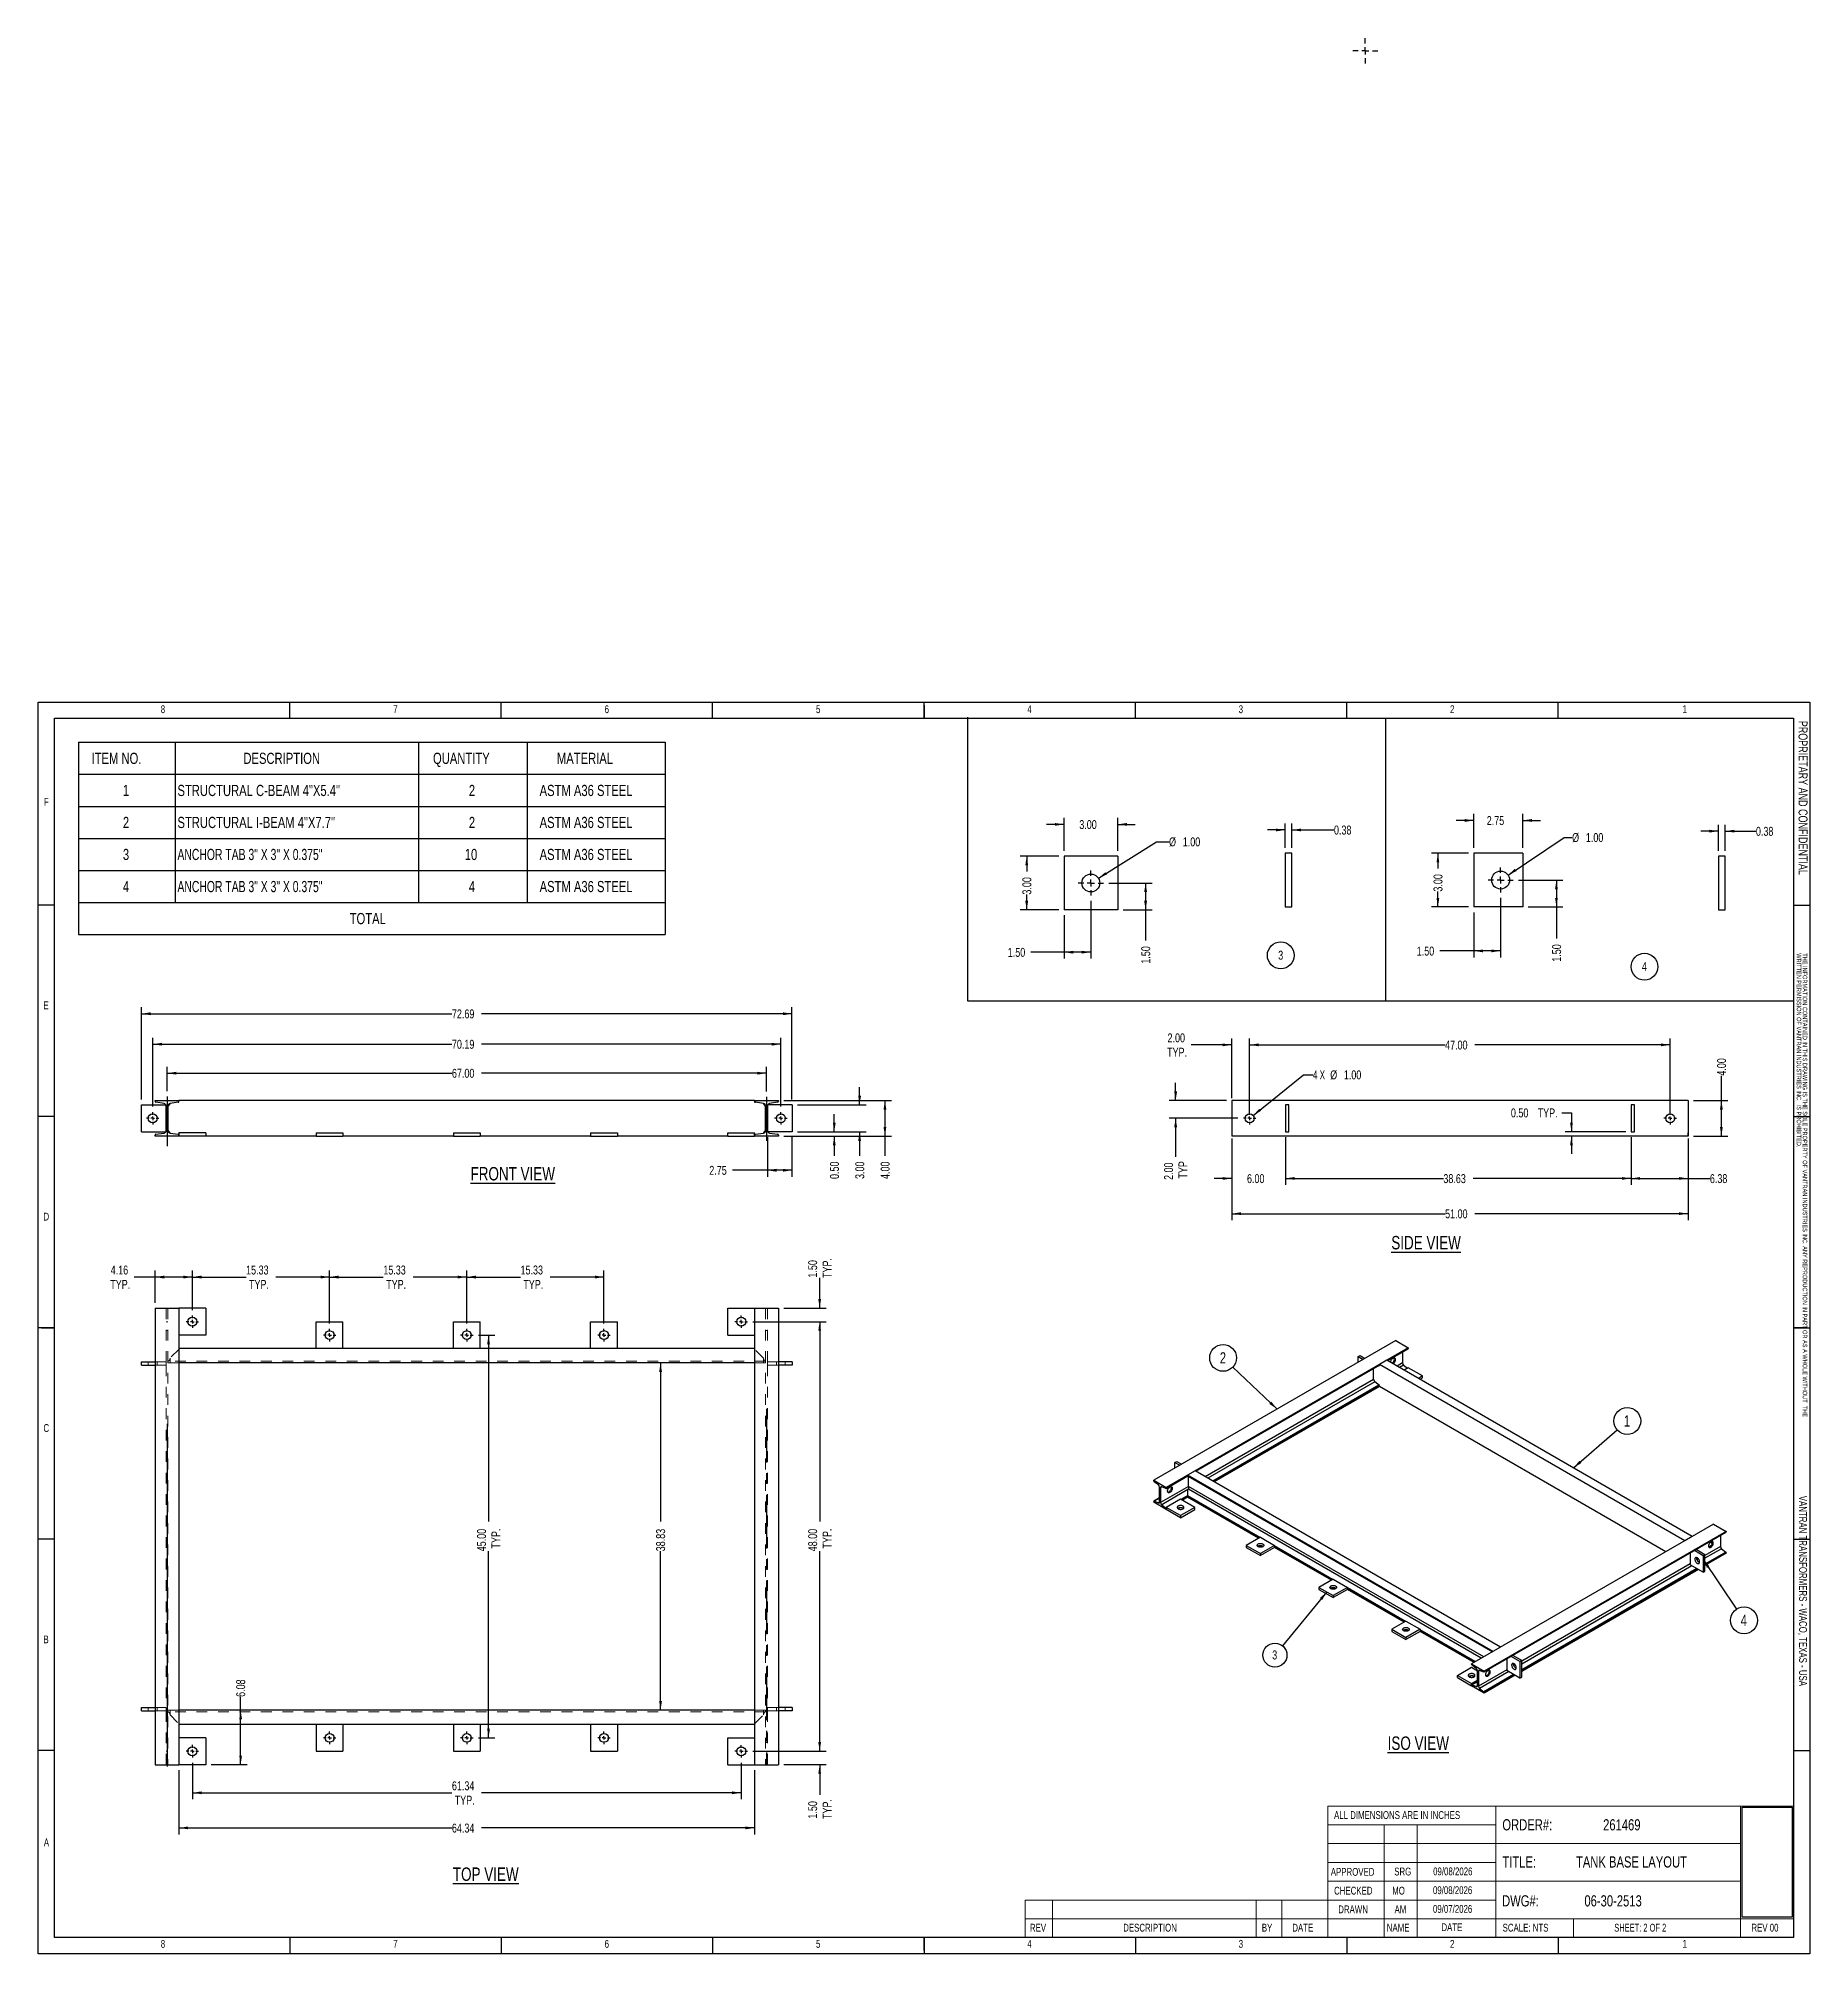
# Model space of a CAD drawing. Header units: inches. Extents: x 0 to 16.5, y 0 to 17.9.
import ezdxf

# ---------------------------------------------------------------- set-up
doc = ezdxf.new("R2010")
doc.units = ezdxf.units.IN
doc.header["$MEASUREMENT"] = 0
doc.linetypes.add('CENTERX2', pattern=[0.8, 0.5, -0.1, 0.1, -0.1])
doc.linetypes.add('HIDDEN', pattern=[0.075, 0.05, -0.025])
doc.layers.add('FORMAT', color=7, linetype='Continuous')
doc.styles.add('SLDTEXTSTYLE0', font='TXT', dxfattribs={"width": 0.75})
doc.styles.add('SLDTEXTSTYLE1', font='TXT', dxfattribs={"width": 0.692308})
doc.styles.add('SLDTEXTSTYLE2', font='TXT', dxfattribs={"width": 0.694444})
doc.styles.add('SLDTEXTSTYLE3', font='TXT', dxfattribs={"width": 0.666667})
doc.dimstyles.new('SLDDIMSTYLE0', dxfattribs={"dimtxt": 0.084961, "dimasz": 0.084961, "dimexe": 0, "dimexo": 0.0625, "dimgap": 0.02124, "dimtad": 0, "dimlfac": 12, "dimrnd": 1e-09, "dimzin": 4, "dimdsep": 46, "dimtxsty": 'SLDTEXTSTYLE0', "dimsah": 1, "dimcen": 0.09, "dimadec": 0, "dimazin": 1, "dimtfac": 1, "dimtofl": 0, "dimtmove": 0, "dimatfit": 3, "dimfxl": 0, "dimfrac": 2, "dimtolj": 1, "dimtzin": 12, "dimarcsym": 0})
doc.dimstyles.new('SLDDIMSTYLE1', dxfattribs={"dimtxt": 0.084961, "dimasz": 0.084961, "dimexe": 0, "dimexo": 0.0625, "dimgap": 0.02124, "dimtad": 0, "dimlfac": 12, "dimrnd": 1e-09, "dimzin": 12, "dimdsep": 46, "dimtxsty": 'SLDTEXTSTYLE0', "dimsah": 1, "dimcen": 0.09, "dimadec": 0, "dimazin": 3, "dimtfac": 1, "dimtofl": 0, "dimtmove": 0, "dimatfit": 3, "dimfxl": 0, "dimfrac": 2, "dimtolj": 1, "dimtzin": 12, "dimarcsym": 0})
doc.dimstyles.new('SLDDIMSTYLE10', dxfattribs={"dimtxt": 0.084961, "dimasz": 0.084961, "dimexe": 0, "dimexo": 0.0625, "dimgap": 0.02124, "dimtad": 0, "dimtih": 1, "dimtoh": 1, "dimlfac": 6, "dimrnd": 1e-09, "dimzin": 4, "dimdsep": 46, "dimtxsty": 'SLDTEXTSTYLE0', "dimsah": 1, "dimcen": 0, "dimadec": 0, "dimazin": 1, "dimtfac": 1, "dimtofl": 0, "dimtmove": 0, "dimatfit": 3, "dimfxl": 0, "dimfrac": 2, "dimtolj": 1, "dimtzin": 12, "dimarcsym": 0})
doc.dimstyles.new('SLDDIMSTYLE11', dxfattribs={"dimtxt": 0.084961, "dimasz": 0.084961, "dimexe": 0, "dimexo": 0.0625, "dimgap": 0.02124, "dimtad": 0, "dimlfac": 6, "dimrnd": 1e-09, "dimzin": 12, "dimdsep": 46, "dimtxsty": 'SLDTEXTSTYLE0', "dimsah": 1, "dimcen": 0.09, "dimadec": 0, "dimazin": 3, "dimtfac": 1, "dimtmove": 0, "dimatfit": 0, "dimfxl": 0, "dimfrac": 2, "dimtolj": 1, "dimtzin": 12, "dimarcsym": 0})
doc.dimstyles.new('SLDDIMSTYLE12', dxfattribs={"dimtxt": 0.084961, "dimasz": 0.084961, "dimexe": 0, "dimexo": 0.0625, "dimgap": 0.02124, "dimtad": 0, "dimlfac": 6, "dimrnd": 1e-09, "dimdsep": 46, "dimtxsty": 'SLDTEXTSTYLE0', "dimsah": 1, "dimcen": 0.09, "dimadec": 0, "dimazin": 2, "dimtfac": 1, "dimtmove": 0, "dimatfit": 0, "dimfxl": 0, "dimfrac": 2, "dimtolj": 1, "dimtzin": 12, "dimarcsym": 0})
doc.dimstyles.new('SLDDIMSTYLE2', dxfattribs={"dimtxt": 0.084961, "dimasz": 0.084961, "dimexe": 0, "dimexo": 0.0625, "dimgap": 0.02124, "dimtad": 0, "dimlfac": 12, "dimrnd": 1e-09, "dimzin": 4, "dimdsep": 46, "dimtxsty": 'SLDTEXTSTYLE0', "dimsah": 1, "dimcen": 0.09, "dimadec": 0, "dimazin": 1, "dimtfac": 1, "dimtmove": 0, "dimatfit": 0, "dimfxl": 0, "dimfrac": 2, "dimtolj": 1, "dimtzin": 12, "dimarcsym": 0})
doc.dimstyles.new('SLDDIMSTYLE3', dxfattribs={"dimtxt": 0.084961, "dimasz": 0.084961, "dimexe": 0, "dimexo": 0.0625, "dimgap": 0.02124, "dimtad": 0, "dimlfac": 12, "dimrnd": 1e-09, "dimzin": 0, "dimdsep": 46, "dimtxsty": 'SLDTEXTSTYLE0', "dimsah": 1, "dimcen": 0.09, "dimadec": 0, "dimazin": 0, "dimtfac": 1, "dimtmove": 0, "dimatfit": 0, "dimfxl": 0, "dimfrac": 2, "dimtolj": 1, "dimtzin": 12, "dimarcsym": 0})
doc.dimstyles.new('SLDDIMSTYLE4', dxfattribs={"dimtxt": 0.18, "dimasz": 0.084961, "dimexe": 0, "dimexo": 0.0625, "dimgap": 0, "dimtad": 0, "dimtih": 1, "dimtoh": 1, "dimdec": 0, "dimrnd": 1e-09, "dimzin": 0, "dimdsep": 46, "dimtxsty": 'Standard', "dimsah": 1, "dimcen": 0.09, "dimadec": 0, "dimazin": 0, "dimtfac": 0.084961, "dimtdec": 0, "dimtofl": 0, "dimtmove": 0, "dimatfit": 3, "dimfxl": 0, "dimfrac": 2, "dimtolj": 1, "dimtzin": 0, "dimarcsym": 0})
doc.dimstyles.new('SLDDIMSTYLE5', dxfattribs={"dimtxt": 0.084961, "dimasz": 0.084961, "dimexe": 0, "dimexo": 0.0625, "dimgap": 0.02124, "dimtad": 0, "dimtih": 1, "dimtoh": 1, "dimlfac": 12, "dimrnd": 1e-09, "dimzin": 0, "dimdsep": 46, "dimtxsty": 'SLDTEXTSTYLE0', "dimsah": 1, "dimcen": 0.09, "dimadec": 0, "dimazin": 0, "dimtfac": 1, "dimtmove": 0, "dimatfit": 0, "dimfxl": 0, "dimfrac": 2, "dimtolj": 1, "dimtzin": 12, "dimarcsym": 0})
doc.dimstyles.new('SLDDIMSTYLE6', dxfattribs={"dimtxt": 0.084961, "dimasz": 0.084961, "dimexe": 0, "dimexo": 0.0625, "dimgap": 0.02124, "dimtad": 0, "dimlfac": 12, "dimrnd": 1e-09, "dimzin": 4, "dimdsep": 46, "dimtxsty": 'SLDTEXTSTYLE0', "dimsah": 1, "dimcen": 0.09, "dimadec": 0, "dimazin": 1, "dimtfac": 1, "dimtdec": 3, "dimtmove": 0, "dimatfit": 0, "dimfxl": 0, "dimfrac": 2, "dimtolj": 1, "dimtzin": 12, "dimarcsym": 0})
doc.dimstyles.new('SLDDIMSTYLE7', dxfattribs={"dimtxt": 0.084961, "dimasz": 0.084961, "dimexe": 0, "dimexo": 0.0625, "dimgap": 0.02124, "dimtad": 0, "dimtih": 1, "dimtoh": 1, "dimlfac": 12, "dimrnd": 1e-09, "dimzin": 4, "dimdsep": 46, "dimtxsty": 'SLDTEXTSTYLE0', "dimsah": 1, "dimcen": 0, "dimadec": 0, "dimazin": 1, "dimtfac": 1, "dimtofl": 0, "dimtmove": 0, "dimatfit": 3, "dimfxl": 0, "dimfrac": 2, "dimtolj": 1, "dimtzin": 12, "dimarcsym": 0})
doc.dimstyles.new('SLDDIMSTYLE8', dxfattribs={"dimtxt": 0.084961, "dimasz": 0.084961, "dimexe": 0, "dimexo": 0.0625, "dimgap": 0.02124, "dimtad": 0, "dimlfac": 6, "dimrnd": 1e-09, "dimzin": 4, "dimdsep": 46, "dimtxsty": 'SLDTEXTSTYLE0', "dimsah": 1, "dimcen": 0.09, "dimadec": 0, "dimazin": 1, "dimtfac": 1, "dimtofl": 0, "dimtmove": 0, "dimatfit": 3, "dimfxl": 0, "dimfrac": 2, "dimtolj": 1, "dimtzin": 12, "dimarcsym": 0})
doc.dimstyles.new('SLDDIMSTYLE9', dxfattribs={"dimtxt": 0.084961, "dimasz": 0.084961, "dimexe": 0, "dimexo": 0.0625, "dimgap": 0.02124, "dimtad": 0, "dimlfac": 6, "dimrnd": 1e-09, "dimzin": 4, "dimdsep": 46, "dimtxsty": 'SLDTEXTSTYLE0', "dimsah": 1, "dimcen": 0.09, "dimadec": 0, "dimazin": 1, "dimtfac": 1, "dimtmove": 0, "dimatfit": 0, "dimfxl": 0, "dimfrac": 2, "dimtolj": 1, "dimtzin": 12, "dimarcsym": 0})
picture_1 = doc.add_image_def('image1.bmp', size_in_pixel=(535, 215))

msp = doc.modelspace()

# ---------------------------------------------------------------- texts
at = {"color": 7, "linetype": 'Continuous', "lineweight": 0}
for s, insert, char_height, attachment_point, style in [('8', (1.17963, 11.64401), 0.07292, 2, 'SLDTEXTSTYLE0'), ('7', (3.34499, 11.64401), 0.07292, 2, 'SLDTEXTSTYLE0'), ('6', (5.31349, 11.64401), 0.07292, 2, 'SLDTEXTSTYLE0'), ('5', (7.282, 11.64401), 0.07292, 2, 'SLDTEXTSTYLE0'), ('4', (9.2505, 11.64401), 0.07292, 2, 'SLDTEXTSTYLE0'), ('3', (11.219, 11.64401), 0.07292, 2, 'SLDTEXTSTYLE0'), ('2', (13.18751, 11.64401), 0.07292, 2, 'SLDTEXTSTYLE0'), ('1', (15.35286, 11.64401), 0.07292, 2, 'SLDTEXTSTYLE0'), ('F', (0.07043, 10.78209), 0.07292, 1, 'SLDTEXTSTYLE0'), ('E', (0.06659, 8.88727), 0.07292, 1, 'SLDTEXTSTYLE0'), ('D', (0.06659, 6.91877), 0.07292, 1, 'SLDTEXTSTYLE0'), ('C', (0.06659, 4.95026), 0.07292, 1, 'SLDTEXTSTYLE0'), ('B', (0.06655, 2.98176), 0.07292, 1, 'SLDTEXTSTYLE0'), ('ORDER#:', (13.65418, 1.27106), 0.104167, 1, 'SLDTEXTSTYLE0'), ('261469', (14.59262, 1.27106), 0.104167, 1, 'SLDTEXTSTYLE0'), ('A', (0.07011, 1.09162), 0.07292, 1, 'SLDTEXTSTYLE0'), ('TITLE:', (13.65418, 0.9253), 0.104167, 1, 'SLDTEXTSTYLE0'), ('TANK BASE LAYOUT', (14.33991, 0.9253), 0.1041667, 1, 'SLDTEXTSTYLE0'), ('CHECKED', (12.08715, 0.64228), 0.072917, 1, 'SLDTEXTSTYLE0'), ('MO', (12.62852, 0.64228), 0.072917, 1, 'SLDTEXTSTYLE0'), ('09/08/2026', (13.00805, 0.64651), 0.072917, 1, 'SLDTEXTSTYLE0'), ('DWG#:', (13.65164, 0.5628), 0.104167, 1, 'SLDTEXTSTYLE0'), ('06-30-2513', (14.41833, 0.5628), 0.104167, 1, 'SLDTEXTSTYLE0'), ('DRAWN', (12.12577, 0.46792), 0.072917, 1, 'SLDTEXTSTYLE0'), ('AM', (12.65038, 0.46792), 0.072917, 1, 'SLDTEXTSTYLE0'), ('09/07/2026', (13.00805, 0.47215), 0.072917, 1, 'SLDTEXTSTYLE0'), ('REV', (9.2544, 0.29734), 0.072917, 1, 'SLDTEXTSTYLE0'), ('DESCRIPTION', (10.12299, 0.29734), 0.0729167, 1, 'SLDTEXTSTYLE0'), ('BY', (11.41394, 0.29734), 0.072917, 1, 'SLDTEXTSTYLE0'), ('DATE', (11.69787, 0.29734), 0.072917, 1, 'SLDTEXTSTYLE0'), ('NAME', (12.57787, 0.29734), 0.072917, 1, 'SLDTEXTSTYLE0'), ('DATE', (13.08664, 0.30157), 0.072917, 1, 'SLDTEXTSTYLE0'), ('SCALE: NTS', (13.65682, 0.29734), 0.072917, 1, 'SLDTEXTSTYLE0'), ('SHEET: 2 OF 2', (14.69639, 0.29734), 0.0729167, 1, 'SLDTEXTSTYLE1'), ('REV 00', (15.97401, 0.29734), 0.072917, 1, 'SLDTEXTSTYLE0'), ('8', (1.17963, 0.14676), 0.07292, 2, 'SLDTEXTSTYLE0'), ('7', (3.34499, 0.14676), 0.07292, 2, 'SLDTEXTSTYLE0'), ('6', (5.31349, 0.14676), 0.07292, 2, 'SLDTEXTSTYLE0'), ('5', (7.282, 0.14676), 0.07292, 2, 'SLDTEXTSTYLE0'), ('4', (9.2505, 0.14676), 0.07292, 2, 'SLDTEXTSTYLE0'), ('3', (11.219, 0.14676), 0.07292, 2, 'SLDTEXTSTYLE0'), ('2', (13.18751, 0.14676), 0.07292, 2, 'SLDTEXTSTYLE0'), ('1', (15.35286, 0.14676), 0.07292, 2, 'SLDTEXTSTYLE0')]:
    msp.add_mtext(s, dxfattribs=dict(at, insert=insert, char_height=char_height, attachment_point=attachment_point, style=style))
at = {"color": 7, "linetype": 'Continuous', "lineweight": 0, "rotation": 270, "style": 'SLDTEXTSTYLE0'}
for s, insert, char_height, attachment_point in [('PROPRIETARY AND CONFIDENTIAL', (16.49631, 11.4998), 0.0833333, 1), ('VANTRAN TRANSFORMERS - WACO, TEXAS - USA', (16.49134, 3.39692), 0.0729167, 2)]:
    msp.add_mtext(s, dxfattribs=dict(at, insert=insert, char_height=char_height, attachment_point=attachment_point))
at = {"layer": 'FORMAT', "attachment_point": 1, "style": 'SLDTEXTSTYLE0'}
for s, insert, char_height in [('\\LFRONT VIEW', (4.04408, 7.3444), 0.125), ('\\LSIDE VIEW', (12.61989, 6.70263), 0.125), ('\\LISO VIEW', (12.58595, 2.04158), 0.125), ('ALL DIMENSIONS ARE IN INCHES', (12.08668, 1.34622), 0.0729167), ('\\LTOP VIEW', (3.87974, 0.82193), 0.125), ('APPROVED', (12.05662, 0.81728), 0.072917), ('SRG', (12.64736, 0.82019), 0.072917), ('09/08/2026', (13.00966, 0.82151), 0.072917)]:
    msp.add_mtext(s, dxfattribs=dict(at, insert=insert, char_height=char_height))

# ---------------------------------------------------------------- blocks, each defined once
blk = doc.blocks.new('SW_NOTE_0')
at = {"color": 0, "linetype": 'Continuous', "lineweight": 0, "attachment_point": 1, "rotation": 270, "style": 'SLDTEXTSTYLE0'}
for s, insert, char_height in [('WRITTEN PERMISSION OF VANTRAN INDUSTRIES INC.  IS PROHIBITED.', (-0.002, 0), 0.04167), ('THE INFORMATION CONTAINED IN THIS DRAWING IS THE SOLE PROPERTY OF VANTRAN INDUSTRIES INC. ANY REPRODUCTION IN PART OR AS A WHOLE WITHOUT  THE', (0.054, 0), 0.041667)]:
    blk.add_mtext(s, dxfattribs=dict(at, insert=insert, char_height=char_height))
blk = doc.blocks.new('SW_TABLEANNOTATION_1')
at = {"layer": 'FORMAT', "color": 0}
for p, q in [((0, 0), (0, -0.298)), ((0, 0), (0.901, 0)), ((0.901, 0), (0.901, -0.298)), ((0.901, 0), (3.166, 0)), ((3.166, 0), (3.166, -0.298)), ((3.166, 0), (4.179, 0)), ((4.179, 0), (4.179, -0.298)), ((4.179, 0), (5.463, 0)), ((5.463, 0), (5.463, -0.298)), ((0, -0.298), (0.901, -0.298)), ((0, -0.298), (0, -0.597)), ((0.901, -0.298), (3.166, -0.298)), ((0.901, -0.298), (0.901, -0.597)), ((3.166, -0.298), (4.179, -0.298)), ((3.166, -0.298), (3.166, -0.597)), ((4.179, -0.298), (5.463, -0.298)), ((4.179, -0.298), (4.179, -0.597)), ((5.463, -0.298), (5.463, -0.597)), ((0, -0.597), (0, -0.895)), ((0, -0.597), (0.901, -0.597)), ((0.901, -0.597), (0.901, -0.895)), ((0.901, -0.597), (3.166, -0.597)), ((3.166, -0.597), (3.166, -0.895)), ((3.166, -0.597), (4.179, -0.597)), ((4.179, -0.597), (4.179, -0.895)), ((4.179, -0.597), (5.463, -0.597)), ((5.463, -0.597), (5.463, -0.895)), ((0, -0.895), (0, -1.193)), ((0, -0.895), (0.901, -0.895)), ((0.901, -0.895), (0.901, -1.193)), ((0.901, -0.895), (3.166, -0.895)), ((3.166, -0.895), (3.166, -1.193)), ((3.166, -0.895), (4.179, -0.895)), ((4.179, -0.895), (4.179, -1.193)), ((4.179, -0.895), (5.463, -0.895)), ((5.463, -0.895), (5.463, -1.193)), ((0, -1.193), (0, -1.492)), ((0, -1.193), (0.901, -1.193)), ((0.901, -1.193), (0.901, -1.492)), ((0.901, -1.193), (3.166, -1.193)), ((3.166, -1.193), (3.166, -1.492)), ((3.166, -1.193), (4.179, -1.193)), ((4.179, -1.193), (4.179, -1.492)), ((4.179, -1.193), (5.463, -1.193)), ((5.463, -1.193), (5.463, -1.492)), ((0, -1.492), (0, -1.79)), ((0, -1.492), (0.901, -1.492)), ((0.901, -1.492), (3.166, -1.492)), ((3.166, -1.492), (4.179, -1.492)), ((4.179, -1.492), (5.463, -1.492)), ((5.463, -1.492), (5.463, -1.79)), ((0, -1.79), (0.901, -1.79)), ((0.901, -1.79), (3.166, -1.79)), ((3.166, -1.79), (4.179, -1.79)), ((4.179, -1.79), (5.463, -1.79))]:
    blk.add_line(p, q, dxfattribs=at)
at = {"layer": 'FORMAT', "color": 0, "attachment_point": 1}
for s, insert, char_height, style in [('ITEM NO.', (0.121, -0.097), 0.1042, 'SLDTEXTSTYLE0'), ('DESCRIPTION', (1.535, -0.097), 0.10417, 'SLDTEXTSTYLE0'), ('QUANTITY', (3.301, -0.097), 0.1042, 'SLDTEXTSTYLE0'), ('MATERIAL', (4.455, -0.097), 0.1042, 'SLDTEXTSTYLE0'), ('1', (0.413, -0.396), 0.104, 'SLDTEXTSTYLE0'), ('STRUCTURAL C-BEAM 4"X5.4"', (0.921, -0.396), 0.10417, 'SLDTEXTSTYLE0'), ('2', (3.635, -0.396), 0.104, 'SLDTEXTSTYLE0'), ('ASTM A36 STEEL', (4.294, -0.396), 0.10417, 'SLDTEXTSTYLE0'), ('2', (0.413, -0.694), 0.104, 'SLDTEXTSTYLE0'), ('STRUCTURAL I-BEAM 4"X7.7"', (0.921, -0.694), 0.10417, 'SLDTEXTSTYLE0'), ('2', (3.635, -0.694), 0.104, 'SLDTEXTSTYLE0'), ('ASTM A36 STEEL', (4.294, -0.694), 0.10417, 'SLDTEXTSTYLE0'), ('3', (0.413, -0.992), 0.104, 'SLDTEXTSTYLE0'), ('ANCHOR TAB 3" X 3" X 0.375"', (0.921, -0.992), 0.10417, 'SLDTEXTSTYLE2'), ('10', (3.597, -0.992), 0.1042, 'SLDTEXTSTYLE0'), ('ASTM A36 STEEL', (4.294, -0.992), 0.10417, 'SLDTEXTSTYLE0'), ('4', (0.413, -1.291), 0.104, 'SLDTEXTSTYLE0'), ('ANCHOR TAB 3" X 3" X 0.375"', (0.921, -1.291), 0.10417, 'SLDTEXTSTYLE2'), ('4', (3.635, -1.291), 0.104, 'SLDTEXTSTYLE0'), ('ASTM A36 STEEL', (4.294, -1.291), 0.10417, 'SLDTEXTSTYLE0'), ('TOTAL', (2.525, -1.589), 0.1042, 'SLDTEXTSTYLE0')]:
    blk.add_mtext(s, dxfattribs=dict(at, insert=insert, char_height=char_height, style=style))
blk = doc.blocks.new('Drawing View123')
at = {"color": 7, "linetype": 'Continuous', "lineweight": 25}
for p, q in [((-1.5, 0.375), (-1.5, -3.875)), ((-1.5, 0.375), (-1.278, 0.375)), ((-1.278, 0.375), (-1.278, -3.875)), ((-1.028, 0.375), (-1.278, 0.375)), ((-1.028, 0.375), (-1.028, 0.125)), ((3.834, 0.375), (4.084, 0.375)), ((3.834, 0.125), (3.834, 0.375)), ((4.084, 0.375), (4.084, -3.875)), ((4.084, 0.375), (4.305, 0.375)), ((4.305, 0.375), (4.305, -3.875)), ((0, 0), (0, 0.25)), ((0, 0.25), (0.25, 0.25)), ((0.25, 0), (0.25, 0.25)), ((1.278, 0), (1.278, 0.25)), ((1.278, 0.25), (1.528, 0.25)), ((1.528, 0), (1.528, 0.25)), ((2.556, 0), (2.556, 0.25)), ((2.556, 0.25), (2.806, 0.25)), ((2.806, 0), (2.806, 0.25)), ((-1.028, 0.125), (-1.278, 0.125)), ((4.084, 0), (-1.278, 0)), ((-1.278, 0), (-1.278, -0.132)), ((3.834, 0.125), (4.084, 0.125)), ((4.084, 0), (4.084, -0.132)), ((-1.626, -0.156), (-1.626, -0.125)), ((-1.626, -0.125), (-1.5, -0.125)), ((-1.626, -0.156), (-1.5, -0.156)), ((4.084, -0.132), (-1.278, -0.132)), ((4.432, -0.125), (4.305, -0.125)), ((4.432, -0.156), (4.305, -0.156)), ((4.432, -0.125), (4.432, -0.156)), ((-1.626, -3.375), (-1.626, -3.343)), ((-1.626, -3.343), (-1.5, -3.343)), ((-1.626, -3.375), (-1.5, -3.375)), ((-1.278, -3.368), (-1.278, -3.5)), ((4.084, -3.368), (-1.278, -3.368)), ((4.084, -3.368), (4.084, -3.5)), ((4.432, -3.344), (4.305, -3.344)), ((4.432, -3.375), (4.305, -3.375)), ((4.432, -3.344), (4.432, -3.375)), ((4.084, -3.5), (-1.278, -3.5)), ((0, -3.5), (0, -3.75)), ((0.25, -3.5), (0.25, -3.75)), ((1.278, -3.5), (1.278, -3.75)), ((1.528, -3.5), (1.528, -3.75)), ((2.556, -3.5), (2.556, -3.75)), ((2.806, -3.5), (2.806, -3.75)), ((-1.028, -3.625), (-1.278, -3.625)), ((-1.028, -3.625), (-1.028, -3.875)), ((3.834, -3.875), (3.834, -3.625)), ((3.834, -3.625), (4.084, -3.625)), ((-1.5, -3.875), (-1.278, -3.875)), ((-1.028, -3.875), (-1.278, -3.875)), ((0, -3.75), (0.25, -3.75)), ((1.278, -3.75), (1.528, -3.75)), ((2.556, -3.75), (2.806, -3.75)), ((3.834, -3.875), (4.084, -3.875)), ((4.084, -3.875), (4.305, -3.875))]:
    blk.add_line(p, q, dxfattribs=at)
at = {"color": 7, "linetype": 'HIDDEN', "lineweight": 18}
for p, q in [((-1.397, 0.375), (-1.397, -0.125)), ((-1.381, 0.375), (-1.381, -3.875)), ((4.186, 0.375), (4.186, -3.875)), ((4.203, 0.375), (4.203, -0.125)), ((-1.381, 0.25), (-1.397, 0.25)), ((4.203, 0.25), (4.186, 0.25)), ((-1.397, 0.167), (-1.381, 0.167)), ((4.186, 0.167), (4.203, 0.167)), ((-1.564, -0.125), (-1.564, -0.156)), ((-1.5, -0.125), (-1.397, -0.125)), ((-1.5, -0.156), (-1.397, -0.156)), ((-1.48, -0.156), (-1.48, -0.125)), ((-1.397, -0.156), (-1.397, -0.125)), ((-1.397, -0.156), (-1.397, -3.343)), ((-1.381, -0.117), (-1.381, -0.132)), ((4.186, -0.117), (-1.381, -0.117)), ((-1.361, -0.132), (-1.381, -0.132)), ((-1.362, -0.097), (-1.361, -0.088)), ((-1.28, -0.008), (-1.361, -0.088)), ((-1.361, -0.088), (-1.361, -0.132)), ((-1.361, -0.132), (-1.278, -0.132)), ((4.084, -0.132), (4.166, -0.132)), ((4.166, -0.088), (4.086, -0.008)), ((4.166, -0.088), (4.166, -0.132)), ((4.166, -0.088), (4.168, -0.097)), ((4.186, -0.132), (4.166, -0.132)), ((4.186, -0.117), (4.186, -0.132)), ((4.203, -0.125), (4.203, -0.156)), ((4.305, -0.125), (4.203, -0.125)), ((4.305, -0.156), (4.203, -0.156)), ((4.203, -0.156), (4.203, -3.344)), ((4.286, -0.125), (4.286, -0.156)), ((4.369, -0.156), (4.369, -0.125)), ((-1.564, -3.343), (-1.564, -3.375)), ((-1.5, -3.343), (-1.397, -3.343)), ((-1.5, -3.375), (-1.397, -3.375)), ((-1.48, -3.375), (-1.48, -3.343)), ((-1.397, -3.375), (-1.397, -3.343)), ((-1.397, -3.375), (-1.397, -3.875)), ((-1.381, -3.368), (-1.381, -3.383)), ((-1.381, -3.368), (-1.361, -3.368)), ((4.186, -3.383), (-1.381, -3.383)), ((-1.361, -3.368), (-1.361, -3.412)), ((-1.278, -3.368), (-1.361, -3.368)), ((4.166, -3.368), (4.084, -3.368)), ((4.166, -3.368), (4.166, -3.412)), ((4.166, -3.368), (4.186, -3.368)), ((4.186, -3.368), (4.186, -3.383)), ((4.305, -3.344), (4.203, -3.344)), ((4.203, -3.344), (4.203, -3.375)), ((4.203, -3.375), (4.203, -3.875)), ((4.305, -3.375), (4.203, -3.375)), ((4.286, -3.344), (4.286, -3.375)), ((4.369, -3.375), (4.369, -3.344)), ((-1.361, -3.412), (-1.362, -3.403)), ((-1.361, -3.412), (-1.28, -3.492)), ((4.086, -3.492), (4.166, -3.412)), ((4.168, -3.403), (4.166, -3.412)), ((-1.381, -3.667), (-1.397, -3.667)), ((4.203, -3.667), (4.186, -3.667)), ((-1.397, -3.75), (-1.381, -3.75)), ((4.186, -3.75), (4.203, -3.75))]:
    blk.add_line(p, q, dxfattribs=at)
at = {"color": 7, "linetype": 'Continuous', "lineweight": 25}
for centre in [(-1.153, 0.25), (3.959, 0.25), (0.125, 0.125), (1.403, 0.125), (2.681, 0.125), (-1.153, -3.75), (0.125, -3.625), (1.403, -3.625), (2.681, -3.625), (3.959, -3.75)]:
    blk.add_circle(centre, 0.0417, dxfattribs=at)
at = {"color": 7, "linetype": 'HIDDEN', "lineweight": 18}
for centre, major_axis, ratio, start_param, end_param in [((-1.381, -0.093), (0, 0.0233), 0.847117, 3.171168, 4.547228), ((-1.226, -0.009), (0.055, 0), 0.166679, 2.807943, 2.976432), ((4.032, -0.009), (0.055, 0), 0.166679, 0.165161, 0.33365), ((4.187, -0.093), (0, 0.0233), 0.847117, 1.735957, 3.112018), ((-1.381, -3.407), (0, 0.0233), 0.847117, 4.877549, 6.25361), ((4.187, -3.407), (0, 0.0233), 0.847117, 0.029575, 1.405636), ((-1.226, -3.491), (0.055, 0), 0.166679, 3.306753, 3.475243), ((4.032, -3.491), (0.055, 0), 0.166679, 5.949535, 6.118025)]:
    blk.add_ellipse(centre, major_axis=major_axis, ratio=ratio, start_param=start_param, end_param=end_param, dxfattribs=at)
blk = doc.blocks.new('_D')
at = {"layer": 'FORMAT'}
for p, q in [((6.673, 5.904), (7.356, 5.904)), ((7.296, 5.904), (7.296, 4.042)), ((7.296, 1.904), (7.296, 3.766)), ((6.673, 1.904), (7.356, 1.904))]:
    blk.add_line(p, q, dxfattribs=at)
for points in [[(7.296, 5.904), (7.283, 5.819), (7.309, 5.819)], [(7.296, 1.904), (7.309, 1.989), (7.283, 1.989)]]:
    blk.add_solid(points, dxfattribs=at)
at = {"layer": 'FORMAT', "char_height": 0.0833, "attachment_point": 1, "rotation": 90, "style": 'SLDTEXTSTYLE0'}
for s, insert in [('48.00', (7.189, 3.766)), ('TYP.', (7.323, 3.792))]:
    blk.add_mtext(s, dxfattribs=dict(at, insert=insert))
blk = doc.blocks.new('_D_1')
at = {"layer": 'FORMAT'}
for p, q in [((1.107, 6.32), (0.912, 6.32)), ((1.107, 6.079), (1.107, 6.38)), ((1.454, 6.32), (1.107, 6.32)), ((1.454, 6.012), (1.454, 6.38))]:
    blk.add_line(p, q, dxfattribs=at)
for points in [[(1.107, 6.32), (1.192, 6.306), (1.192, 6.333)], [(1.454, 6.32), (1.369, 6.333), (1.369, 6.306)]]:
    blk.add_solid(points, dxfattribs=at)
at = {"layer": 'FORMAT', "char_height": 0.0833, "attachment_point": 1, "style": 'SLDTEXTSTYLE0'}
for s, insert in [('4.16', (0.693, 6.427)), ('TYP.', (0.689, 6.293))]:
    blk.add_mtext(s, dxfattribs=dict(at, insert=insert))
blk = doc.blocks.new('_D_2')
at = {"layer": 'FORMAT'}
for p, q in [((5.814, 5.522), (5.814, 4.042)), ((5.814, 2.286), (5.814, 3.766))]:
    blk.add_line(p, q, dxfattribs=at)
for points in [[(5.814, 5.522), (5.801, 5.437), (5.827, 5.437)], [(5.814, 2.286), (5.827, 2.371), (5.801, 2.371)]]:
    blk.add_solid(points, dxfattribs=at)
at = {"layer": 'FORMAT', "insert": (5.773, 3.766), "char_height": 0.0833, "attachment_point": 1, "rotation": 90, "style": 'SLDTEXTSTYLE0'}
blk.add_mtext('38.83', dxfattribs=at)
blk = doc.blocks.new('_D_3')
at = {"layer": 'FORMAT'}
for p, q in [((1.454, 1.796), (1.454, 1.457)), ((6.565, 1.795), (6.565, 1.457)), ((1.454, 1.517), (3.871, 1.517)), ((6.565, 1.517), (4.147, 1.517))]:
    blk.add_line(p, q, dxfattribs=at)
for points in [[(1.454, 1.517), (1.539, 1.504), (1.539, 1.53)], [(6.565, 1.517), (6.48, 1.53), (6.48, 1.504)]]:
    blk.add_solid(points, dxfattribs=at)
at = {"layer": 'FORMAT', "char_height": 0.0833, "attachment_point": 1, "style": 'SLDTEXTSTYLE0'}
for s, insert in [('61.34', (3.871, 1.624)), ('TYP.', (3.897, 1.49))]:
    blk.add_mtext(s, dxfattribs=dict(at, insert=insert))
blk = doc.blocks.new('_D_4')
at = {"layer": 'FORMAT'}
for p, q in [((1.329, 1.729), (1.329, 1.13)), ((6.69, 1.729), (6.69, 1.13)), ((1.329, 1.19), (3.871, 1.19)), ((6.69, 1.19), (4.147, 1.19))]:
    blk.add_line(p, q, dxfattribs=at)
for points in [[(1.329, 1.19), (1.414, 1.177), (1.414, 1.203)], [(6.69, 1.19), (6.605, 1.203), (6.605, 1.177)]]:
    blk.add_solid(points, dxfattribs=at)
at = {"layer": 'FORMAT', "insert": (3.871, 1.23), "char_height": 0.0833, "attachment_point": 1, "style": 'SLDTEXTSTYLE0'}
blk.add_mtext('64.34', dxfattribs=at)
blk = doc.blocks.new('_D_5')
at = {"layer": 'FORMAT'}
for p, q in [((7.296, 6.029), (7.296, 6.311)), ((6.673, 5.904), (7.356, 5.904)), ((6.962, 6.029), (7.356, 6.029)), ((7.296, 5.904), (7.296, 5.74))]:
    blk.add_line(p, q, dxfattribs=at)
for points in [[(7.296, 6.029), (7.309, 6.114), (7.283, 6.114)], [(7.296, 5.904), (7.283, 5.819), (7.309, 5.819)]]:
    blk.add_solid(points, dxfattribs=at)
at = {"layer": 'FORMAT', "char_height": 0.0833, "attachment_point": 1, "rotation": 90, "style": 'SLDTEXTSTYLE0'}
for s, insert in [('1.50', (7.189, 6.315)), ('TYP.', (7.323, 6.311))]:
    blk.add_mtext(s, dxfattribs=dict(at, insert=insert))
blk = doc.blocks.new('_D_6')
at = {"layer": 'FORMAT'}
for p, q in [((7.296, 1.904), (7.296, 2.067)), ((6.673, 1.904), (7.356, 1.904)), ((6.962, 1.779), (7.356, 1.779)), ((7.296, 1.779), (7.296, 1.497))]:
    blk.add_line(p, q, dxfattribs=at)
for points in [[(7.296, 1.904), (7.309, 1.989), (7.283, 1.989)], [(7.296, 1.779), (7.283, 1.694), (7.309, 1.694)]]:
    blk.add_solid(points, dxfattribs=at)
at = {"layer": 'FORMAT', "char_height": 0.0833, "attachment_point": 1, "rotation": 90, "style": 'SLDTEXTSTYLE0'}
for s, insert in [('1.50', (7.189, 1.277)), ('TYP.', (7.323, 1.273))]:
    blk.add_mtext(s, dxfattribs=dict(at, insert=insert))
blk = doc.blocks.new('_D_7')
at = {"layer": 'FORMAT'}
for p, q in [((1.454, 6.012), (1.454, 6.38)), ((1.454, 6.32), (1.954, 6.32)), ((2.731, 6.32), (2.231, 6.32)), ((2.731, 5.887), (2.731, 6.38))]:
    blk.add_line(p, q, dxfattribs=at)
for points in [[(1.454, 6.32), (1.539, 6.306), (1.539, 6.333)], [(2.731, 6.32), (2.647, 6.333), (2.647, 6.306)]]:
    blk.add_solid(points, dxfattribs=at)
at = {"layer": 'FORMAT', "char_height": 0.0833, "attachment_point": 1, "style": 'SLDTEXTSTYLE0'}
for s, insert in [('15.33', (1.954, 6.427)), ('TYP.', (1.981, 6.293))]:
    blk.add_mtext(s, dxfattribs=dict(at, insert=insert))
blk = doc.blocks.new('_D_8')
at = {"layer": 'FORMAT'}
for p, q in [((2.731, 5.887), (2.731, 6.38)), ((2.731, 6.32), (3.232, 6.32)), ((4.009, 6.32), (3.509, 6.32)), ((4.009, 5.887), (4.009, 6.38))]:
    blk.add_line(p, q, dxfattribs=at)
for points in [[(2.731, 6.32), (2.816, 6.306), (2.816, 6.333)], [(4.009, 6.32), (3.924, 6.333), (3.924, 6.306)]]:
    blk.add_solid(points, dxfattribs=at)
at = {"layer": 'FORMAT', "char_height": 0.0833, "attachment_point": 1, "style": 'SLDTEXTSTYLE0'}
for s, insert in [('15.33', (3.232, 6.427)), ('TYP.', (3.259, 6.293))]:
    blk.add_mtext(s, dxfattribs=dict(at, insert=insert))
blk = doc.blocks.new('_D_9')
at = {"layer": 'FORMAT'}
for p, q in [((4.009, 5.887), (4.009, 6.38)), ((4.009, 6.32), (4.51, 6.32)), ((5.287, 6.32), (4.786, 6.32)), ((5.287, 5.887), (5.287, 6.38))]:
    blk.add_line(p, q, dxfattribs=at)
for points in [[(4.009, 6.32), (4.094, 6.306), (4.094, 6.333)], [(5.287, 6.32), (5.202, 6.333), (5.202, 6.306)]]:
    blk.add_solid(points, dxfattribs=at)
at = {"layer": 'FORMAT', "char_height": 0.0833, "attachment_point": 1, "style": 'SLDTEXTSTYLE0'}
for s, insert in [('15.33', (4.51, 6.427)), ('TYP.', (4.536, 6.293))]:
    blk.add_mtext(s, dxfattribs=dict(at, insert=insert))
blk = doc.blocks.new('_D_10')
at = {"layer": 'FORMAT'}
for p, q in [((4.118, 5.779), (4.272, 5.779)), ((4.212, 5.779), (4.212, 4.042)), ((4.212, 2.029), (4.212, 3.766)), ((4.118, 2.029), (4.272, 2.029))]:
    blk.add_line(p, q, dxfattribs=at)
for points in [[(4.212, 5.779), (4.199, 5.694), (4.225, 5.694)], [(4.212, 2.029), (4.225, 2.114), (4.199, 2.114)]]:
    blk.add_solid(points, dxfattribs=at)
at = {"layer": 'FORMAT', "char_height": 0.0833, "attachment_point": 1, "rotation": 90, "style": 'SLDTEXTSTYLE0'}
for s, insert in [('45.00', (4.105, 3.766)), ('TYP.', (4.239, 3.792))]:
    blk.add_mtext(s, dxfattribs=dict(at, insert=insert))
blk = doc.blocks.new('_D_11')
at = {"layer": 'FORMAT'}
for p, q in [((1.903, 2.286), (1.903, 2.41)), ((1.903, 1.779), (1.903, 2.286)), ((1.629, 1.779), (1.963, 1.779))]:
    blk.add_line(p, q, dxfattribs=at)
for points in [[(1.903, 2.286), (1.89, 2.201), (1.916, 2.201)], [(1.903, 1.779), (1.916, 1.864), (1.89, 1.864)]]:
    blk.add_solid(points, dxfattribs=at)
at = {"layer": 'FORMAT', "insert": (1.862, 2.41), "char_height": 0.0833, "attachment_point": 1, "rotation": 90, "style": 'SLDTEXTSTYLE0'}
blk.add_mtext('6.08', dxfattribs=at)
blk = doc.blocks.new('SW_CENTERMARKSYMBOL_37')
at = {"layer": 'FORMAT', "color": 0, "linetype": 'CENTERX2'}
for p, q in [((-0.033, 0), (-0.058, 0)), ((0, 0), (-0.017, 0)), ((0, 0.033), (0, 0.058)), ((0, 0), (0, 0.017)), ((0, 0), (0, -0.017)), ((0, 0), (0.017, 0)), ((0.033, 0), (0.058, 0)), ((0, -0.033), (0, -0.058))]:
    blk.add_line(p, q, dxfattribs=at)
blk = doc.blocks.new('SW_CENTERMARKSYMBOL_38')
at = {"layer": 'FORMAT', "color": 0, "linetype": 'CENTERX2'}
for p, q in [((-0.033, 0), (-0.058, 0)), ((0, 0), (-0.017, 0)), ((0, 0.033), (0, 0.058)), ((0, 0), (0, 0.017)), ((0, 0), (0, -0.017)), ((0, 0), (0.017, 0)), ((0.033, 0), (0.058, 0)), ((0, -0.033), (0, -0.058))]:
    blk.add_line(p, q, dxfattribs=at)
blk = doc.blocks.new('SW_CENTERMARKSYMBOL_39')
at = {"layer": 'FORMAT', "color": 0, "linetype": 'CENTERX2'}
for p, q in [((-0.033, 0), (-0.058, 0)), ((0, 0), (-0.017, 0)), ((0, 0.033), (0, 0.058)), ((0, 0), (0, 0.017)), ((0, 0), (0, -0.017)), ((0, 0), (0.017, 0)), ((0.033, 0), (0.058, 0)), ((0, -0.033), (0, -0.058))]:
    blk.add_line(p, q, dxfattribs=at)
blk = doc.blocks.new('SW_CENTERMARKSYMBOL_40')
at = {"layer": 'FORMAT', "color": 0, "linetype": 'CENTERX2'}
for p, q in [((-0.033, 0), (-0.058, 0)), ((0, 0), (-0.017, 0)), ((0, 0.033), (0, 0.058)), ((0, 0), (0, 0.017)), ((0, 0), (0, -0.017)), ((0, 0), (0.017, 0)), ((0.033, 0), (0.058, 0)), ((0, -0.033), (0, -0.058))]:
    blk.add_line(p, q, dxfattribs=at)
blk = doc.blocks.new('SW_CENTERMARKSYMBOL_41')
at = {"layer": 'FORMAT', "color": 0, "linetype": 'CENTERX2'}
for p, q in [((-0.033, 0), (-0.058, 0)), ((0, 0), (-0.017, 0)), ((0, 0.033), (0, 0.058)), ((0, 0), (0, 0.017)), ((0, 0), (0, -0.017)), ((0, 0), (0.017, 0)), ((0.033, 0), (0.058, 0)), ((0, -0.033), (0, -0.058))]:
    blk.add_line(p, q, dxfattribs=at)
blk = doc.blocks.new('SW_CENTERMARKSYMBOL_42')
at = {"layer": 'FORMAT', "color": 0, "linetype": 'CENTERX2'}
for p, q in [((-0.033, 0), (-0.058, 0)), ((0, 0), (-0.017, 0)), ((0, 0.033), (0, 0.058)), ((0, 0), (0, 0.017)), ((0, 0), (0, -0.017)), ((0, 0), (0.017, 0)), ((0.033, 0), (0.058, 0)), ((0, -0.033), (0, -0.058))]:
    blk.add_line(p, q, dxfattribs=at)
blk = doc.blocks.new('SW_CENTERMARKSYMBOL_43')
at = {"layer": 'FORMAT', "color": 0, "linetype": 'CENTERX2'}
for p, q in [((-0.033, 0), (-0.058, 0)), ((0, 0), (-0.017, 0)), ((0, 0.033), (0, 0.058)), ((0, 0), (0, 0.017)), ((0, 0), (0, -0.017)), ((0, 0), (0.017, 0)), ((0.033, 0), (0.058, 0)), ((0, -0.033), (0, -0.058))]:
    blk.add_line(p, q, dxfattribs=at)
blk = doc.blocks.new('SW_CENTERMARKSYMBOL_44')
at = {"layer": 'FORMAT', "color": 0, "linetype": 'CENTERX2'}
for p, q in [((-0.033, 0), (-0.058, 0)), ((0, 0), (-0.017, 0)), ((0, 0.033), (0, 0.058)), ((0, 0), (0, 0.017)), ((0, 0), (0, -0.017)), ((0, 0), (0.017, 0)), ((0.033, 0), (0.058, 0)), ((0, -0.033), (0, -0.058))]:
    blk.add_line(p, q, dxfattribs=at)
blk = doc.blocks.new('SW_CENTERMARKSYMBOL_45')
at = {"layer": 'FORMAT', "color": 0, "linetype": 'CENTERX2'}
for p, q in [((-0.033, 0), (-0.058, 0)), ((0, 0), (-0.017, 0)), ((0, 0.033), (0, 0.058)), ((0, 0), (0, 0.017)), ((0, 0), (0, -0.017)), ((0, 0), (0.017, 0)), ((0.033, 0), (0.058, 0)), ((0, -0.033), (0, -0.058))]:
    blk.add_line(p, q, dxfattribs=at)
blk = doc.blocks.new('SW_CENTERMARKSYMBOL_46')
at = {"layer": 'FORMAT', "color": 0, "linetype": 'CENTERX2'}
for p, q in [((-0.033, 0), (-0.058, 0)), ((0, 0), (-0.017, 0)), ((0, 0.033), (0, 0.058)), ((0, 0), (0, 0.017)), ((0, 0), (0, -0.017)), ((0, 0), (0.017, 0)), ((0.033, 0), (0.058, 0)), ((0, -0.033), (0, -0.058))]:
    blk.add_line(p, q, dxfattribs=at)
blk = doc.blocks.new('Drawing View124')
at = {"color": 7, "linetype": 'Continuous', "lineweight": 25}
for p, q in [((-1.626, 0.26), (-1.4, 0.26)), ((-1.626, 0.01), (-1.626, 0.26)), ((-1.5, 0.294), (-1.5, 0.302)), ((-1.5, 0.302), (-1.278, 0.302)), ((-1.417, 0.272), (-1.492, 0.285)), ((-1.397, 0.022), (-1.397, 0.249)), ((-1.362, 0.271), (-1.381, 0.249)), ((-1.381, 0.249), (-1.381, 0.022)), ((-1.361, 0.272), (-1.362, 0.271)), ((-1.286, 0.285), (-1.361, 0.272)), ((-1.286, 0.285), (-1.28, 0.286)), ((-1.28, 0.286), (-1.278, 0.286)), ((-1.278, 0.302), (-1.278, 0.294)), ((4.084, 0.302), (-1.278, 0.302)), ((-1.278, 0.286), (-1.278, 0.294)), ((4.084, 0.294), (4.084, 0.302)), ((4.084, 0.302), (4.305, 0.302)), ((4.084, 0.294), (4.084, 0.286)), ((4.084, 0.286), (4.086, 0.286)), ((4.086, 0.286), (4.091, 0.285)), ((4.166, 0.272), (4.091, 0.285)), ((4.168, 0.271), (4.166, 0.272)), ((4.186, 0.249), (4.168, 0.271)), ((4.186, 0.022), (4.186, 0.249)), ((4.203, 0.249), (4.203, 0.022)), ((4.432, 0.26), (4.206, 0.26)), ((4.298, 0.285), (4.223, 0.272)), ((4.305, 0.302), (4.305, 0.294)), ((4.432, 0.26), (4.432, 0.01)), ((-1.626, 0.01), (-1.4, 0.01)), ((-1.381, 0.022), (-1.362, 0)), ((-1.028, 0), (-1.278, 0)), ((-1.278, 0), (-1.278, -0.031)), ((0, 0), (0, -0.031)), ((0, 0), (0.25, 0)), ((3.834, -0.031), (3.834, 0)), ((3.834, 0), (4.084, 0)), ((4.084, -0.031), (4.084, 0)), ((4.168, 0), (4.186, 0.022)), ((4.432, 0.01), (4.206, 0.01)), ((-1.5, -0.031), (-1.5, -0.023)), ((-1.278, -0.031), (-1.5, -0.031)), ((-1.492, -0.014), (-1.417, -0.002)), ((-1.362, 0), (-1.361, -0.002)), ((-1.361, -0.002), (-1.286, -0.014)), ((-1.28, -0.015), (-1.286, -0.014)), ((-1.278, -0.015), (-1.28, -0.015)), ((-1.278, -0.023), (-1.278, -0.031)), ((-1.028, -0.031), (-1.278, -0.031)), ((-1.028, 0), (-1.028, -0.031)), ((0, -0.031), (-1.028, -0.031)), ((0, -0.031), (0.25, -0.031)), ((0.25, 0), (0.25, -0.031)), ((1.278, -0.031), (0.25, -0.031)), ((1.278, 0), (1.528, 0)), ((1.278, 0), (1.278, -0.031)), ((1.278, -0.031), (1.528, -0.031)), ((1.528, 0), (1.528, -0.031)), ((2.556, -0.031), (1.528, -0.031)), ((2.556, 0), (2.556, -0.031)), ((2.556, 0), (2.806, 0)), ((2.556, -0.031), (2.806, -0.031)), ((2.806, 0), (2.806, -0.031)), ((3.834, -0.031), (2.806, -0.031)), ((3.834, -0.031), (4.084, -0.031)), ((4.086, -0.015), (4.084, -0.015)), ((4.084, -0.031), (4.084, -0.023)), ((4.305, -0.031), (4.084, -0.031)), ((4.091, -0.014), (4.086, -0.015)), ((4.091, -0.014), (4.166, -0.002)), ((4.166, -0.002), (4.168, 0)), ((4.223, -0.002), (4.298, -0.014)), ((4.305, -0.023), (4.305, -0.031))]:
    blk.add_line(p, q, dxfattribs=at)
for centre in [(-1.522, 0.135), (4.328, 0.135)]:
    blk.add_circle(centre, 0.0417, dxfattribs=at)
for centre, radius, start, end in [((-1.491, 0.294), 0.00917, 180, 260.537), ((-1.421, 0.249), 0.0242, 0, 80.537), ((-1.357, 0.249), 0.0242, 99.463, 180), ((-1.287, 0.294), 0.00917, 279.463, 0), ((4.093, 0.294), 0.00917, 180, 260.537), ((4.162, 0.249), 0.0242, 0, 80.537), ((4.227, 0.249), 0.0242, 99.463, 180), ((4.296, 0.294), 0.00917, 279.463, 0), ((-1.421, 0.022), 0.0242, 279.463, 0), ((-1.357, 0.022), 0.0242, 180, 260.537), ((4.162, 0.022), 0.0242, 279.463, 0), ((4.227, 0.022), 0.0242, 180, 260.537), ((-1.491, -0.023), 0.00917, 99.463, 180), ((-1.287, -0.023), 0.00917, 0, 80.537), ((4.093, -0.023), 0.00917, 99.463, 180), ((4.296, -0.023), 0.00917, 0, 80.537)]:
    blk.add_arc(centre, radius, start, end, dxfattribs=at)
blk = doc.blocks.new('_D_12')
at = {"layer": 'FORMAT'}
for p, q in [((0.98, 7.973), (0.98, 8.832)), ((0.98, 8.772), (3.871, 8.772)), ((7.038, 8.772), (4.147, 8.772)), ((7.038, 7.973), (7.038, 8.832))]:
    blk.add_line(p, q, dxfattribs=at)
for points in [[(0.98, 8.772), (1.065, 8.758), (1.065, 8.785)], [(7.038, 8.772), (6.953, 8.785), (6.953, 8.758)]]:
    blk.add_solid(points, dxfattribs=at)
at = {"layer": 'FORMAT', "insert": (3.871, 8.812), "char_height": 0.0833, "attachment_point": 1, "style": 'SLDTEXTSTYLE0'}
blk.add_mtext('72.69', dxfattribs=at)
blk = doc.blocks.new('_D_13')
at = {"layer": 'FORMAT'}
for p, q in [((1.218, 8.051), (1.218, 8.278)), ((1.218, 8.218), (3.871, 8.218)), ((6.801, 8.218), (4.147, 8.218)), ((6.801, 8.049), (6.801, 8.278))]:
    blk.add_line(p, q, dxfattribs=at)
for points in [[(1.218, 8.218), (1.303, 8.205), (1.303, 8.231)], [(6.801, 8.218), (6.716, 8.231), (6.716, 8.205)]]:
    blk.add_solid(points, dxfattribs=at)
at = {"layer": 'FORMAT', "insert": (3.871, 8.259), "char_height": 0.0833, "attachment_point": 1, "style": 'SLDTEXTSTYLE0'}
blk.add_mtext('67.00', dxfattribs=at)
blk = doc.blocks.new('_D_14')
at = {"layer": 'FORMAT'}
for p, q in [((6.962, 7.965), (7.964, 7.965)), ((7.904, 7.965), (7.904, 7.632)), ((6.962, 7.632), (7.964, 7.632)), ((7.904, 7.632), (7.904, 7.448))]:
    blk.add_line(p, q, dxfattribs=at)
for points in [[(7.904, 7.965), (7.891, 7.88), (7.917, 7.88)], [(7.904, 7.632), (7.917, 7.717), (7.891, 7.717)]]:
    blk.add_solid(points, dxfattribs=at)
at = {"layer": 'FORMAT', "insert": (7.864, 7.233), "char_height": 0.0833, "attachment_point": 1, "rotation": 90, "style": 'SLDTEXTSTYLE0'}
blk.add_mtext('4.00', dxfattribs=at)
blk = doc.blocks.new('_D_15')
at = {"layer": 'FORMAT'}
for p, q in [((1.085, 7.907), (1.085, 8.548)), ((1.085, 8.488), (3.871, 8.488)), ((6.934, 8.488), (4.147, 8.488)), ((6.934, 7.907), (6.934, 8.548))]:
    blk.add_line(p, q, dxfattribs=at)
for points in [[(1.085, 8.488), (1.17, 8.475), (1.17, 8.501)], [(6.934, 8.488), (6.849, 8.501), (6.849, 8.475)]]:
    blk.add_solid(points, dxfattribs=at)
at = {"layer": 'FORMAT', "insert": (3.871, 8.529), "char_height": 0.0833, "attachment_point": 1, "style": 'SLDTEXTSTYLE0'}
blk.add_mtext('70.19', dxfattribs=at)
blk = doc.blocks.new('_D_16')
at = {"layer": 'FORMAT'}
for p, q in [((7.668, 7.923), (7.668, 8.087)), ((7.088, 7.923), (7.728, 7.923)), ((7.088, 7.673), (7.728, 7.673)), ((7.668, 7.673), (7.668, 7.448))]:
    blk.add_line(p, q, dxfattribs=at)
for points in [[(7.668, 7.923), (7.681, 8.008), (7.655, 8.008)], [(7.668, 7.673), (7.655, 7.588), (7.681, 7.588)]]:
    blk.add_solid(points, dxfattribs=at)
at = {"layer": 'FORMAT', "insert": (7.628, 7.233), "char_height": 0.0833, "attachment_point": 1, "rotation": 90, "style": 'SLDTEXTSTYLE0'}
blk.add_mtext('3.00', dxfattribs=at)
blk = doc.blocks.new('_D_17')
at = {"layer": 'FORMAT'}
for p, q in [((6.809, 7.623), (6.809, 7.254)), ((7.038, 7.623), (7.038, 7.254)), ((6.809, 7.314), (6.484, 7.314)), ((7.038, 7.314), (6.809, 7.314))]:
    blk.add_line(p, q, dxfattribs=at)
for points in [[(6.809, 7.314), (6.894, 7.301), (6.894, 7.328)], [(7.038, 7.314), (6.953, 7.328), (6.953, 7.301)]]:
    blk.add_solid(points, dxfattribs=at)
at = {"layer": 'FORMAT', "insert": (6.268, 7.355), "char_height": 0.0833, "attachment_point": 1, "style": 'SLDTEXTSTYLE0'}
blk.add_mtext('2.75', dxfattribs=at)
blk = doc.blocks.new('_D_18')
at = {"layer": 'FORMAT'}
for p, q in [((7.088, 7.673), (7.492, 7.673)), ((7.432, 7.673), (7.432, 7.837)), ((6.962, 7.632), (7.492, 7.632)), ((7.432, 7.632), (7.432, 7.448))]:
    blk.add_line(p, q, dxfattribs=at)
for points in [[(7.432, 7.673), (7.445, 7.758), (7.419, 7.758)], [(7.432, 7.632), (7.419, 7.547), (7.445, 7.547)]]:
    blk.add_solid(points, dxfattribs=at)
at = {"layer": 'FORMAT', "insert": (7.392, 7.233), "char_height": 0.0833, "attachment_point": 1, "rotation": 90, "style": 'SLDTEXTSTYLE0'}
blk.add_mtext('0.50', dxfattribs=at)
blk = doc.blocks.new('SW_CENTERMARKSYMBOL_47')
at = {"layer": 'FORMAT', "color": 0, "linetype": 'CENTERX2'}
for p, q in [((-0.033, 0), (-0.058, 0)), ((0, 0), (-0.017, 0)), ((0, 0), (-0.017, 0)), ((0, 0.033), (0, 0.058)), ((0, 0), (0, 0.017)), ((0, 0), (0, 0.017)), ((0, 0), (0, -0.017)), ((0, 0), (0.017, 0)), ((0, 0), (0, -0.017)), ((0, 0), (0.017, 0)), ((0.033, 0), (0.058, 0)), ((0, -0.033), (0, -0.058))]:
    blk.add_line(p, q, dxfattribs=at)
blk = doc.blocks.new('SW_CENTERMARKSYMBOL_48')
at = {"layer": 'FORMAT', "color": 0, "linetype": 'CENTERX2'}
for p, q in [((-0.033, 0), (-0.058, 0)), ((0, 0), (-0.017, 0)), ((0, 0.033), (0, 0.058)), ((0, 0), (0, 0.017)), ((0, 0), (0, -0.017)), ((0, 0), (0.017, 0)), ((0.033, 0), (0.058, 0)), ((0, -0.033), (0, -0.058))]:
    blk.add_line(p, q, dxfattribs=at)
blk = doc.blocks.new('Drawing View125')
at = {"color": 7, "linetype": 'Continuous', "lineweight": 25}
for p, q in [((2.138, 1.377), (-0.116, 0.076)), ((2.255, 1.309), (0.001, 0.008)), ((2.255, 1.304), (2.061, 1.192)), ((2.063, 1.191), (2.254, 1.301)), ((2.138, 1.377), (2.255, 1.309)), ((2.201, 1.27), (2.201, 1.169)), ((2.255, 1.309), (2.255, 1.304)), ((1.986, 1.149), (0.274, 0.161)), ((0.276, 0.16), (1.986, 1.147)), ((1.789, 1.228), (1.806, 1.237)), ((1.789, 1.176), (1.789, 1.228)), ((1.789, 1.228), (1.834, 1.202)), ((1.806, 1.237), (1.85, 1.211)), ((1.932, 1.014), (1.932, 1.115)), ((1.984, 1.145), (1.986, 1.144)), ((2.056, 1.194), (1.986, 1.154)), ((1.986, 1.144), (1.986, 1.154)), ((4.83, -0.487), (1.986, 1.154)), ((4.9, -0.447), (2.056, 1.194)), ((2.201, 1.169), (2.15, 1.14)), ((2.211, 1.149), (2.173, 1.127)), ((2.211, 1.149), (2.248, 1.12)), ((2.255, 1.124), (2.217, 1.102)), ((2.388, 1.048), (2.255, 1.124)), ((1.932, 1.014), (0.364, 0.109)), ((1.942, 0.993), (0.387, 0.096)), ((1.982, 0.963), (0.434, 0.069)), ((1.986, 0.955), (0.443, 0.064)), ((1.986, 0.95), (0.447, 0.061)), ((1.932, 1.014), (1.942, 0.993)), ((1.986, 0.959), (1.942, 0.993)), ((1.986, 0.95), (1.986, 0.959)), ((4.653, -0.59), (1.986, 0.95)), ((2.388, 1.048), (2.349, 1.025)), ((2.366, 1.016), (2.388, 1.029)), ((2.388, 1.029), (2.388, 1.048)), ((0.082, 0.242), (0.099, 0.252)), ((0.082, 0.19), (0.082, 0.242)), ((0.082, 0.242), (0.127, 0.216)), ((0.099, 0.252), (0.143, 0.226)), ((-0.116, 0.076), (0.001, 0.008)), ((-0.116, 0.071), (-0.116, 0.076)), ((-0.072, 0.033), (-0.112, 0.063)), ((-0.062, -0.127), (-0.062, 0.012)), ((0.207, 0.019), (-0.053, -0.132)), ((-0.04, 0.014), (-0.053, 0.007)), ((-0.053, 0.007), (-0.053, -0.132)), ((-0.003, 0), (-0.042, 0.015)), ((0, 0), (0.201, 0.116)), ((0.2, 0.118), (0.001, 0.003)), ((0.001, 0.008), (0.001, 0.003)), ((0.27, 0.163), (0.2, 0.123)), ((3.043, -1.519), (0.2, 0.123)), ((0.2, 0.118), (0.2, 0.123)), ((3.04, -1.521), (0.2, 0.118)), ((0.202, 0.115), (3.038, -1.522)), ((0.207, 0.019), (0.207, 0.112)), ((2.957, -1.568), (0.207, 0.019)), ((3.113, -1.478), (0.27, 0.163)), ((-0.116, -0.128), (-0.116, -0.123)), ((0.001, -0.196), (-0.116, -0.128)), ((-0.062, -0.089), (-0.115, -0.12)), ((-0.062, -0.091), (-0.112, -0.12)), ((-0.112, -0.12), (-0.072, -0.135)), ((-0.062, -0.129), (-0.072, -0.135)), ((0.203, -0.011), (-0.042, -0.153)), ((-0.042, -0.153), (-0.003, -0.183)), ((0.134, -0.1), (0.001, -0.177)), ((0.134, -0.253), (0.001, -0.177)), ((0.001, -0.177), (0.001, -0.196)), ((0.267, -0.177), (0.134, -0.1)), ((0.267, -0.177), (0.134, -0.253)), ((0.203, -0.065), (0.137, -0.102)), ((0.2, -0.076), (0.146, -0.107)), ((0.2, -0.081), (0.151, -0.11)), ((0.2, -0.081), (0.2, -0.077)), ((0.865, -0.461), (0.2, -0.077)), ((0.861, -0.463), (0.2, -0.081)), ((0.207, -0.007), (0.203, -0.011)), ((0.203, -0.068), (0.203, -0.011)), ((0.874, -0.456), (0.203, -0.068)), ((2.935, -1.581), (0.207, -0.007)), ((0.267, -0.196), (0.267, -0.177)), ((0.001, -0.181), (-0.003, -0.183)), ((0.001, -0.191), (0.001, -0.196)), ((0.134, -0.273), (0.001, -0.196)), ((0.134, -0.273), (0.267, -0.196)), ((0.134, -0.253), (0.134, -0.273)), ((5.098, -0.332), (2.845, -1.633)), ((5.098, -0.332), (5.216, -0.4)), ((0.878, -0.453), (0.745, -0.53)), ((0.745, -0.53), (0.745, -0.549)), ((0.745, -0.53), (0.878, -0.606)), ((0.878, -0.453), (1.01, -0.53)), ((1.01, -0.53), (0.878, -0.606)), ((1.01, -0.53), (1.01, -0.549)), ((1.552, -0.847), (1.01, -0.534)), ((2.961, -1.709), (5.215, -0.408)), ((5.216, -0.4), (2.962, -1.701)), ((5.216, -0.405), (2.962, -1.706)), ((4.9, -0.447), (4.83, -0.487)), ((5.053, -0.544), (5.078, -0.529)), ((5.068, -0.5), (5.086, -0.51)), ((5.162, -0.439), (5.162, -0.54)), ((5.216, -0.4), (5.216, -0.405)), ((0.745, -0.549), (0.878, -0.626)), ((1.01, -0.549), (0.878, -0.626)), ((0.878, -0.606), (0.878, -0.626)), ((1.543, -0.852), (1.01, -0.545)), ((1.539, -0.854), (1.01, -0.549)), ((4.88, -0.703), (3.311, -1.608)), ((4.88, -0.602), (4.88, -0.703)), ((5.001, -0.78), (4.881, -0.711)), ((5.001, -0.627), (4.919, -0.579)), ((5.018, -0.617), (4.935, -0.57)), ((4.958, -0.657), (4.944, -0.666)), ((4.968, -0.679), (4.958, -0.684)), ((5.018, -0.617), (5.001, -0.627)), ((5.001, -0.627), (5.001, -0.78)), ((5.162, -0.54), (5.018, -0.623)), ((5.172, -0.561), (5.018, -0.65)), ((5.212, -0.592), (5.018, -0.704)), ((5.216, -0.599), (5.018, -0.714)), ((5.216, -0.604), (5.018, -0.719)), ((5.018, -0.771), (5.018, -0.617)), ((5.172, -0.561), (5.212, -0.592)), ((5.216, -0.599), (5.216, -0.604)), ((1.555, -0.845), (1.423, -0.921)), ((1.555, -0.845), (1.688, -0.921)), ((4.897, -0.72), (3.311, -1.635)), ((4.943, -0.747), (3.311, -1.689)), ((4.952, -0.752), (3.311, -1.699)), ((4.957, -0.754), (3.311, -1.704)), ((5.001, -0.78), (5.018, -0.771)), ((1.423, -0.921), (1.423, -0.94)), ((1.423, -0.921), (1.555, -0.998)), ((1.423, -0.94), (1.555, -1.017)), ((1.688, -0.921), (1.555, -0.998)), ((1.688, -0.94), (1.555, -1.017)), ((1.555, -0.998), (1.555, -1.017)), ((1.688, -0.921), (1.688, -0.94)), ((2.229, -1.238), (1.688, -0.926)), ((2.22, -1.243), (1.688, -0.936)), ((2.217, -1.245), (1.688, -0.94)), ((2.233, -1.236), (2.101, -1.312)), ((2.233, -1.236), (2.366, -1.312)), ((2.101, -1.312), (2.101, -1.332)), ((2.101, -1.312), (2.233, -1.389)), ((2.101, -1.332), (2.233, -1.408)), ((2.366, -1.312), (2.233, -1.389)), ((2.366, -1.332), (2.233, -1.408)), ((2.233, -1.389), (2.233, -1.408)), ((2.366, -1.312), (2.366, -1.332)), ((2.879, -1.613), (2.366, -1.317)), ((2.87, -1.618), (2.366, -1.327)), ((2.867, -1.621), (2.366, -1.332)), ((3.113, -1.478), (3.043, -1.519)), ((3.173, -1.587), (3.173, -1.688)), ((3.294, -1.612), (3.212, -1.565)), ((3.311, -1.603), (3.228, -1.555)), ((3.311, -1.603), (3.294, -1.612)), ((3.311, -1.756), (3.311, -1.603)), ((2.712, -1.742), (2.845, -1.665)), ((2.712, -1.761), (2.712, -1.742)), ((2.712, -1.742), (2.845, -1.818)), ((2.712, -1.761), (2.845, -1.838)), ((2.845, -1.638), (2.845, -1.633)), ((2.845, -1.633), (2.962, -1.701)), ((2.845, -1.665), (2.899, -1.697)), ((2.888, -1.677), (2.849, -1.646)), ((2.899, -1.836), (2.899, -1.698)), ((3.173, -1.688), (2.908, -1.841)), ((2.921, -1.695), (2.908, -1.703)), ((2.908, -1.703), (2.908, -1.841)), ((2.958, -1.71), (2.918, -1.694)), ((3.19, -1.705), (2.918, -1.862)), ((3.236, -1.732), (2.958, -1.893)), ((2.962, -1.701), (2.962, -1.706)), ((3.245, -1.737), (2.962, -1.901)), ((3.25, -1.74), (2.962, -1.905)), ((2.975, -1.741), (2.977, -1.742)), ((2.976, -1.743), (2.977, -1.742)), ((2.977, -1.742), (2.977, -1.745)), ((3.01, -1.703), (2.996, -1.695)), ((3.009, -1.699), (3, -1.693)), ((3.294, -1.766), (3.174, -1.696)), ((3.251, -1.643), (3.237, -1.651)), ((3.261, -1.664), (3.251, -1.67)), ((3.294, -1.612), (3.294, -1.766)), ((3.294, -1.766), (3.311, -1.756)), ((2.845, -1.818), (2.899, -1.787)), ((2.845, -1.838), (2.845, -1.818)), ((2.845, -1.838), (2.845, -1.833)), ((2.962, -1.905), (2.845, -1.838)), ((2.899, -1.799), (2.846, -1.829)), ((2.899, -1.8), (2.849, -1.829)), ((2.849, -1.829), (2.888, -1.845)), ((2.899, -1.839), (2.888, -1.845)), ((2.918, -1.862), (2.958, -1.893)), ((2.962, -1.901), (2.962, -1.905))]:
    blk.add_line(p, q, dxfattribs=at)
at = {"color": 7, "linetype": 'Continuous', "lineweight": 25, "flags": 128}
for points in [[(2.09, 1.175), (2.09, 1.179), (2.091, 1.184), (2.093, 1.189), (2.095, 1.194), (2.098, 1.198), (2.101, 1.203), (2.104, 1.206), (2.108, 1.21), (2.111, 1.213), (2.115, 1.214), (2.119, 1.216), (2.122, 1.216), (2.125, 1.216), (2.128, 1.214), (2.13, 1.212), (2.132, 1.21), (2.134, 1.206), (2.134, 1.202), (2.134, 1.198), (2.134, 1.193), (2.132, 1.189), (2.13, 1.184), (2.128, 1.179), (2.125, 1.175), (2.122, 1.171), (2.119, 1.167), (2.115, 1.164), (2.112, 1.162)], [(-0.042, 0.015), (-0.045, 0.016), (-0.047, 0.016), (-0.049, 0.016), (-0.05, 0.015), (-0.051, 0.013), (-0.052, 0.012), (-0.053, 0.009), (-0.053, 0.007)], [(0.013, -0.024), (0.013, -0.02), (0.014, -0.015), (0.016, -0.01), (0.018, -0.005), (0.02, -0.001), (0.023, 0.003), (0.027, 0.007), (0.03, 0.011), (0.034, 0.013), (0.038, 0.015), (0.042, 0.017), (0.045, 0.017), (0.048, 0.017), (0.051, 0.015), (0.053, 0.013), (0.055, 0.011), (0.056, 0.007), (0.057, 0.003), (0.057, -0.001), (0.056, -0.006), (0.055, -0.01), (0.053, -0.015), (0.051, -0.02), (0.048, -0.024), (0.045, -0.029), (0.042, -0.032), (0.038, -0.035), (0.034, -0.038), (0.03, -0.039), (0.027, -0.04), (0.023, -0.04), (0.02, -0.039), (0.018, -0.037), (0.016, -0.035), (0.014, -0.032), (0.013, -0.028), (0.013, -0.024)], [(0.016, -0.035), (0.017, -0.035), (0.02, -0.035), (0.024, -0.034), (0.027, -0.032), (0.031, -0.029), (0.035, -0.026), (0.038, -0.022), (0.041, -0.017), (0.044, -0.013), (0.046, -0.008), (0.047, -0.003), (0.048, 0.002), (0.049, 0.006)], [(-0.072, -0.135), (-0.07, -0.136), (-0.068, -0.136), (-0.066, -0.136), (-0.065, -0.135), (-0.063, -0.133), (-0.062, -0.132), (-0.062, -0.129), (-0.062, -0.127)], [(0.112, -0.164), (0.108, -0.166), (0.106, -0.169), (0.104, -0.172), (0.103, -0.175), (0.103, -0.178), (0.104, -0.181), (0.105, -0.184), (0.108, -0.187), (0.111, -0.189), (0.115, -0.191), (0.119, -0.193), (0.124, -0.194), (0.129, -0.195), (0.135, -0.195), (0.14, -0.195), (0.145, -0.194), (0.15, -0.192), (0.154, -0.191), (0.158, -0.189), (0.161, -0.186), (0.163, -0.183), (0.165, -0.18), (0.165, -0.177), (0.165, -0.174), (0.164, -0.171), (0.162, -0.168), (0.159, -0.166), (0.155, -0.164), (0.151, -0.162), (0.146, -0.16), (0.141, -0.159), (0.136, -0.159), (0.131, -0.159), (0.125, -0.16), (0.121, -0.161), (0.116, -0.162), (0.112, -0.164)], [(0.112, -0.183), (0.116, -0.181), (0.121, -0.18), (0.125, -0.179), (0.131, -0.178), (0.136, -0.178), (0.141, -0.178), (0.146, -0.179), (0.151, -0.181), (0.155, -0.183), (0.159, -0.185), (0.16, -0.186)], [(0.108, -0.186), (0.108, -0.186), (0.112, -0.183)], [(0.9, -0.543), (0.896, -0.545), (0.891, -0.546), (0.886, -0.547), (0.881, -0.548), (0.876, -0.548), (0.871, -0.548), (0.866, -0.547), (0.861, -0.545), (0.857, -0.543), (0.853, -0.541), (0.85, -0.538), (0.848, -0.536), (0.847, -0.533), (0.847, -0.53), (0.847, -0.527), (0.849, -0.524), (0.851, -0.521), (0.854, -0.518), (0.858, -0.516), (0.862, -0.514), (0.867, -0.513), (0.872, -0.512), (0.877, -0.512), (0.882, -0.512), (0.888, -0.513), (0.892, -0.514), (0.897, -0.516), (0.901, -0.518), (0.904, -0.52), (0.907, -0.523), (0.908, -0.526), (0.909, -0.529), (0.909, -0.532), (0.908, -0.535), (0.906, -0.538), (0.903, -0.54), (0.9, -0.543)], [(0.851, -0.54), (0.854, -0.537), (0.858, -0.535), (0.862, -0.534), (0.867, -0.532), (0.872, -0.531), (0.877, -0.531), (0.882, -0.531), (0.888, -0.532), (0.892, -0.533), (0.897, -0.535), (0.901, -0.537), (0.904, -0.539), (0.904, -0.54)], [(5.073, -0.496), (5.069, -0.499), (5.066, -0.502), (5.062, -0.506), (5.059, -0.51), (5.057, -0.515), (5.054, -0.519), (5.053, -0.524), (5.052, -0.529), (5.051, -0.533), (5.051, -0.538), (5.052, -0.541), (5.053, -0.545), (5.055, -0.547), (5.058, -0.549), (5.061, -0.55), (5.064, -0.55), (5.068, -0.55), (5.071, -0.548), (5.075, -0.546), (5.079, -0.543), (5.082, -0.54), (5.086, -0.536), (5.088, -0.531), (5.091, -0.527), (5.093, -0.522), (5.094, -0.517), (5.095, -0.512), (5.095, -0.508), (5.095, -0.504), (5.094, -0.5), (5.092, -0.498), (5.09, -0.495), (5.087, -0.494), (5.084, -0.493), (5.081, -0.493), (5.077, -0.494), (5.073, -0.496)], [(5.054, -0.545), (5.055, -0.545), (5.058, -0.545), (5.062, -0.544), (5.066, -0.542), (5.069, -0.539), (5.073, -0.536), (5.076, -0.532), (5.079, -0.528), (5.082, -0.523), (5.084, -0.518), (5.085, -0.513), (5.086, -0.509), (5.087, -0.504)], [(4.968, -0.684), (4.968, -0.68), (4.967, -0.675), (4.965, -0.67), (4.963, -0.666), (4.961, -0.661), (4.958, -0.657), (4.954, -0.653), (4.951, -0.649), (4.947, -0.647), (4.943, -0.645), (4.94, -0.644), (4.936, -0.643), (4.933, -0.644), (4.93, -0.645), (4.928, -0.647), (4.926, -0.65), (4.925, -0.653), (4.924, -0.657), (4.924, -0.661), (4.925, -0.666), (4.926, -0.671), (4.928, -0.675), (4.93, -0.68), (4.933, -0.685), (4.936, -0.689), (4.94, -0.692), (4.943, -0.695), (4.947, -0.698), (4.951, -0.699), (4.954, -0.7), (4.958, -0.7), (4.961, -0.699), (4.963, -0.698), (4.965, -0.695), (4.967, -0.692), (4.968, -0.689), (4.968, -0.684)], [(4.968, -0.69), (4.967, -0.69), (4.964, -0.688), (4.96, -0.686), (4.956, -0.683), (4.953, -0.679), (4.95, -0.675), (4.947, -0.671), (4.944, -0.666), (4.943, -0.661), (4.941, -0.656), (4.941, -0.652), (4.941, -0.647), (4.941, -0.644)], [(1.578, -0.934), (1.574, -0.936), (1.569, -0.937), (1.564, -0.939), (1.559, -0.939), (1.554, -0.939), (1.548, -0.939), (1.543, -0.938), (1.539, -0.936), (1.534, -0.934), (1.531, -0.932), (1.528, -0.93), (1.526, -0.927), (1.525, -0.924), (1.524, -0.921), (1.525, -0.918), (1.526, -0.915), (1.529, -0.912), (1.532, -0.91), (1.535, -0.907), (1.54, -0.906), (1.544, -0.904), (1.55, -0.903), (1.555, -0.903), (1.56, -0.903), (1.565, -0.904), (1.57, -0.905), (1.575, -0.907), (1.579, -0.909), (1.582, -0.911), (1.584, -0.914), (1.586, -0.917), (1.587, -0.92), (1.587, -0.923), (1.586, -0.926), (1.584, -0.929), (1.581, -0.932), (1.578, -0.934)], [(1.529, -0.931), (1.532, -0.929), (1.535, -0.927), (1.54, -0.925), (1.544, -0.923), (1.55, -0.923), (1.555, -0.922), (1.56, -0.922), (1.565, -0.923), (1.57, -0.924), (1.575, -0.926), (1.579, -0.928), (1.582, -0.931), (1.582, -0.931)], [(2.255, -1.325), (2.251, -1.327), (2.247, -1.329), (2.242, -1.33), (2.236, -1.33), (2.231, -1.33), (2.226, -1.33), (2.221, -1.329), (2.216, -1.328), (2.212, -1.326), (2.208, -1.323), (2.206, -1.321), (2.203, -1.318), (2.202, -1.315), (2.202, -1.312), (2.202, -1.309), (2.204, -1.306), (2.206, -1.303), (2.209, -1.301), (2.213, -1.299), (2.217, -1.297), (2.222, -1.296), (2.227, -1.295), (2.233, -1.294), (2.238, -1.295), (2.243, -1.295), (2.248, -1.296), (2.252, -1.298), (2.256, -1.3), (2.259, -1.303), (2.262, -1.305), (2.264, -1.308), (2.264, -1.311), (2.264, -1.314), (2.263, -1.317), (2.261, -1.32), (2.259, -1.323), (2.255, -1.325)], [(2.207, -1.322), (2.209, -1.32), (2.213, -1.318), (2.217, -1.316), (2.222, -1.315), (2.227, -1.314), (2.233, -1.313), (2.238, -1.314), (2.243, -1.314), (2.248, -1.316), (2.252, -1.317), (2.256, -1.319), (2.259, -1.322), (2.26, -1.322)], [(2.822, -1.729), (2.819, -1.731), (2.816, -1.734), (2.815, -1.737), (2.813, -1.74), (2.813, -1.743), (2.814, -1.746), (2.816, -1.749), (2.818, -1.752), (2.822, -1.754), (2.825, -1.756), (2.83, -1.758), (2.835, -1.759), (2.84, -1.76), (2.845, -1.76), (2.851, -1.76), (2.856, -1.759), (2.86, -1.757), (2.865, -1.756), (2.868, -1.754), (2.872, -1.751), (2.874, -1.748), (2.875, -1.745), (2.876, -1.742), (2.875, -1.739), (2.874, -1.736), (2.872, -1.733), (2.869, -1.731), (2.866, -1.729), (2.862, -1.727), (2.857, -1.725), (2.852, -1.724), (2.847, -1.724), (2.841, -1.724), (2.836, -1.725), (2.831, -1.726), (2.827, -1.727), (2.822, -1.729)], [(2.818, -1.751), (2.819, -1.751), (2.822, -1.748)], [(2.822, -1.748), (2.827, -1.746), (2.831, -1.745), (2.836, -1.744), (2.841, -1.743), (2.847, -1.743), (2.852, -1.743), (2.857, -1.744), (2.862, -1.746), (2.866, -1.748), (2.869, -1.75), (2.871, -1.751)], [(2.918, -1.694), (2.916, -1.694), (2.914, -1.693), (2.912, -1.694), (2.911, -1.695), (2.909, -1.696), (2.908, -1.698), (2.908, -1.7), (2.908, -1.703)], [(2.996, -1.695), (2.992, -1.698), (2.989, -1.701), (2.985, -1.705), (2.982, -1.709), (2.979, -1.714), (2.977, -1.718), (2.976, -1.723), (2.974, -1.728), (2.974, -1.733), (2.974, -1.737), (2.975, -1.741), (2.976, -1.744), (2.978, -1.746), (2.981, -1.748), (2.984, -1.749), (2.987, -1.749), (2.99, -1.749), (2.994, -1.747), (2.998, -1.745), (3.002, -1.742), (3.005, -1.739), (3.008, -1.735), (3.011, -1.73), (3.014, -1.726), (3.016, -1.721), (3.017, -1.716), (3.018, -1.711), (3.018, -1.707), (3.018, -1.703), (3.017, -1.7), (3.015, -1.697), (3.013, -1.694), (3.01, -1.693), (3.007, -1.692), (3.003, -1.693), (3, -1.694), (2.996, -1.695)], [(2.977, -1.744), (2.978, -1.745), (2.981, -1.744), (2.985, -1.743), (2.988, -1.741), (2.992, -1.738), (2.996, -1.735), (2.999, -1.731), (3.002, -1.727), (3.005, -1.722), (3.007, -1.717), (3.008, -1.712), (3.009, -1.708), (3.01, -1.703)], [(3.261, -1.67), (3.261, -1.665), (3.26, -1.661), (3.258, -1.656), (3.256, -1.651), (3.254, -1.646), (3.251, -1.642), (3.247, -1.638), (3.244, -1.635), (3.24, -1.632), (3.236, -1.63), (3.233, -1.629), (3.229, -1.629), (3.226, -1.629), (3.223, -1.63), (3.221, -1.632), (3.219, -1.635), (3.218, -1.638), (3.217, -1.642), (3.217, -1.647), (3.218, -1.651), (3.219, -1.656), (3.221, -1.661), (3.223, -1.666), (3.226, -1.67), (3.229, -1.674), (3.233, -1.678), (3.236, -1.681), (3.24, -1.683), (3.244, -1.685), (3.247, -1.686), (3.251, -1.686), (3.254, -1.685), (3.256, -1.683), (3.258, -1.681), (3.26, -1.678), (3.261, -1.674), (3.261, -1.67)], [(3.261, -1.675), (3.26, -1.675), (3.257, -1.674), (3.253, -1.671), (3.249, -1.668), (3.246, -1.665), (3.243, -1.66), (3.24, -1.656), (3.237, -1.651), (3.236, -1.646), (3.234, -1.642), (3.234, -1.637), (3.234, -1.633), (3.234, -1.629)], [(2.888, -1.845), (2.891, -1.845), (2.893, -1.845), (2.895, -1.845), (2.896, -1.844), (2.897, -1.843), (2.898, -1.841), (2.899, -1.839), (2.899, -1.836)]]:
    blk.add_lwpolyline(points, dxfattribs=at)
at = {"color": 7, "linetype": 'Continuous', "lineweight": 25}
for centre, radius, start, end in [((2.252, 1.304), 0.00336, 304.7388, 6.5733), ((2.078, 1.207), 0.0475, 302.276, 357.7509), ((2.106, 1.206), 0.0194, 357.7797, 31.2597), ((2.229, 1.171), 0.0283, 182.8998, 231.6282), ((-0.106, 0.072), 0.0107, 182.8998, 231.6282), ((-0.09, 0.01), 0.0283, 2.8998, 51.6282), ((-0.001, 0.003), 0.00291, 245.5474, 10.7788), ((0.029, 0.007), 0.0194, 357.7797, 31.2597), ((0.203, 0.118), 0.00338, 173.6363, 235.0516), ((0.191, 0.019), 0.0169, 358.5486, 359.9947), ((-0.113, -0.123), 0.00291, 65.5474, 190.7788), ((-0.025, -0.13), 0.0283, 182.8998, 231.6282), ((0.211, -0.077), 0.0108, 134.0112, 177.095), ((-0.009, -0.192), 0.0107, 2.8998, 51.6282), ((5.067, -0.503), 0.0194, 357.7797, 31.2597), ((5.213, -0.406), 0.00336, 304.7388, 6.5733), ((5.19, -0.539), 0.0283, 182.8998, 231.6282), ((5.205, -0.6), 0.0107, 2.8998, 51.6282), ((2.855, -1.638), 0.0107, 182.8998, 231.6282), ((2.871, -1.699), 0.0283, 2.8998, 51.6282), ((2.959, -1.707), 0.00291, 245.5474, 10.7788), ((2.99, -1.702), 0.0194, 357.7797, 31.2597), ((2.847, -1.832), 0.00291, 65.5474, 190.7788), ((2.936, -1.84), 0.0283, 182.8998, 231.6282), ((2.952, -1.901), 0.0107, 2.8998, 51.6282)]:
    blk.add_arc(centre, radius, start, end, dxfattribs=at)
for centre, major_axis, ratio, start_param, end_param in [((0.195, 0.012), (-0.0099, 0.0207), 0.622791, 3.355403, 4.731464), ((0.233, -0.09), (0.0294, -0.0222), 0.140501, 3.247494, 3.415984)]:
    blk.add_ellipse(centre, major_axis=major_axis, ratio=ratio, start_param=start_param, end_param=end_param, dxfattribs=at)
blk = doc.blocks.new('SW_NOTE_0_1')
at = {"layer": 'FORMAT', "color": 0}
blk.add_circle((0.094, 0.082), 0.125, dxfattribs=at)
at = {"layer": 'FORMAT', "color": 0, "insert": (0.092, 0.134), "char_height": 0.104, "attachment_point": 2, "style": 'SLDTEXTSTYLE0'}
blk.add_mtext('1', dxfattribs=at)
blk = doc.blocks.new('SW_NOTE_0_2')
at = {"layer": 'FORMAT', "color": 0}
blk.add_circle((-0.091, 0.086), 0.125, dxfattribs=at)
at = {"layer": 'FORMAT', "color": 0, "insert": (-0.093, 0.138), "char_height": 0.104, "attachment_point": 2, "style": 'SLDTEXTSTYLE0'}
blk.add_mtext('2', dxfattribs=at)
blk = doc.blocks.new('SW_NOTE_0_3')
at = {"layer": 'FORMAT', "color": 0}
blk.add_circle((0.07, -0.104), 0.125, dxfattribs=at)
at = {"layer": 'FORMAT', "color": 0, "insert": (0.068, -0.052), "char_height": 0.104, "attachment_point": 2, "style": 'SLDTEXTSTYLE0'}
blk.add_mtext('4', dxfattribs=at)
blk = doc.blocks.new('SW_NOTE_0_4')
at = {"layer": 'FORMAT', "color": 0}
blk.add_circle((-0.071, -0.086), 0.112, dxfattribs=at)
at = {"layer": 'FORMAT', "color": 0, "insert": (-0.073, -0.043), "char_height": 0.0833, "attachment_point": 2, "style": 'SLDTEXTSTYLE0'}
blk.add_mtext('3', dxfattribs=at)
blk = doc.blocks.new('Drawing View126')
at = {"color": 7, "linetype": 'Continuous', "lineweight": 25}
for p, q in [((-3.719, 0.292), (-3.719, 0.284)), ((0.531, 0.292), (-3.719, 0.292)), ((-3.719, 0.284), (-3.719, 0.275)), ((-3.719, 0.275), (-3.719, 0.262)), ((-3.719, 0.262), (-3.719, 0.238)), ((-3.719, 0.238), (-3.719, 0.012)), ((-3.219, 0.25), (-3.219, 0)), ((-3.188, 0.25), (-3.219, 0.25)), ((-3.188, 0), (-3.188, 0.25)), ((0.031, 0.25), (0, 0.25)), ((0, 0.25), (0, 0)), ((0.031, 0), (0.031, 0.25)), ((0.532, 0.292), (0.531, 0.292)), ((0.531, 0.292), (0.531, 0.284)), ((0.531, 0.284), (0.531, 0.275)), ((0.531, 0.275), (0.531, 0.262)), ((0.531, 0.262), (0.531, 0.238)), ((0.531, 0.238), (0.531, 0.012)), ((0.532, 0.292), (0.532, 0.284)), ((0.532, 0.284), (0.532, 0.275)), ((0.532, 0.275), (0.532, 0.262)), ((0.532, 0.262), (0.532, 0.238)), ((0.532, 0.238), (0.532, 0.012)), ((-3.719, 0.012), (-3.719, -0.012)), ((-3.219, 0), (-3.188, 0)), ((0, 0), (0.031, 0)), ((0.531, 0.012), (0.531, -0.012)), ((0.532, 0.012), (0.532, -0.01)), ((-3.719, -0.012), (-3.719, -0.025)), ((-3.719, -0.025), (-3.719, -0.034)), ((-3.719, -0.034), (-3.719, -0.042)), ((0.531, -0.042), (-3.719, -0.042)), ((0.532, -0.01), (0.531, -0.01)), ((0.531, -0.012), (0.531, -0.025)), ((0.531, -0.025), (0.531, -0.034)), ((0.531, -0.034), (0.531, -0.042)), ((0.531, -0.042), (0.532, -0.042)), ((0.532, -0.042), (0.532, -0.01))]:
    blk.add_line(p, q, dxfattribs=at)
for centre in [(-3.552, 0.125), (0.365, 0.125)]:
    blk.add_circle(centre, 0.0417, dxfattribs=at)
blk = doc.blocks.new('_D_19')
at = {"layer": 'FORMAT'}
for p, q in [((11.134, 7.611), (11.134, 7.178)), ((11.634, 7.623), (11.634, 7.178)), ((11.134, 7.238), (10.97, 7.238)), ((11.634, 7.238), (11.797, 7.238))]:
    blk.add_line(p, q, dxfattribs=at)
for points in [[(11.134, 7.238), (11.049, 7.251), (11.049, 7.225)], [(11.634, 7.238), (11.719, 7.225), (11.719, 7.251)]]:
    blk.add_solid(points, dxfattribs=at)
at = {"layer": 'FORMAT', "insert": (11.276, 7.278), "char_height": 0.0833, "attachment_point": 1, "style": 'SLDTEXTSTYLE0'}
blk.add_mtext('6.00', dxfattribs=at)
blk = doc.blocks.new('_D_20')
at = {"layer": 'FORMAT'}
for p, q in [((11.634, 7.623), (11.634, 7.178)), ((14.853, 7.623), (14.853, 7.178)), ((11.634, 7.238), (13.105, 7.238)), ((14.853, 7.238), (13.381, 7.238))]:
    blk.add_line(p, q, dxfattribs=at)
for points in [[(11.634, 7.238), (11.719, 7.225), (11.719, 7.251)], [(14.853, 7.238), (14.768, 7.251), (14.768, 7.225)]]:
    blk.add_solid(points, dxfattribs=at)
at = {"layer": 'FORMAT', "insert": (13.105, 7.278), "char_height": 0.0833, "attachment_point": 1, "style": 'SLDTEXTSTYLE0'}
blk.add_mtext('38.63', dxfattribs=at)
blk = doc.blocks.new('_D_21')
at = {"layer": 'FORMAT'}
for p, q in [((14.853, 7.623), (14.853, 7.178)), ((15.384, 7.611), (15.384, 7.178)), ((14.853, 7.238), (15.384, 7.238)), ((15.384, 7.238), (15.587, 7.238))]:
    blk.add_line(p, q, dxfattribs=at)
for points in [[(14.853, 7.238), (14.937, 7.225), (14.937, 7.251)], [(15.384, 7.238), (15.299, 7.251), (15.299, 7.225)]]:
    blk.add_solid(points, dxfattribs=at)
at = {"layer": 'FORMAT', "insert": (15.587, 7.278), "char_height": 0.0833, "attachment_point": 1, "style": 'SLDTEXTSTYLE0'}
blk.add_mtext('6.38', dxfattribs=at)
blk = doc.blocks.new('_D_22')
at = {"layer": 'FORMAT'}
for p, q in [((11.134, 7.611), (11.134, 6.85)), ((15.384, 7.611), (15.384, 6.85)), ((11.134, 6.91), (13.121, 6.91)), ((15.384, 6.91), (13.397, 6.91))]:
    blk.add_line(p, q, dxfattribs=at)
for points in [[(11.134, 6.91), (11.219, 6.897), (11.219, 6.923)], [(15.384, 6.91), (15.299, 6.923), (15.299, 6.897)]]:
    blk.add_solid(points, dxfattribs=at)
at = {"layer": 'FORMAT', "insert": (13.121, 6.95), "char_height": 0.0833, "attachment_point": 1, "style": 'SLDTEXTSTYLE0'}
blk.add_mtext('51.00', dxfattribs=at)
blk = doc.blocks.new('_D_23')
at = {"layer": 'FORMAT'}
for p, q in [((14.208, 7.85), (14.298, 7.85)), ((14.298, 7.85), (14.298, 7.673)), ((14.803, 7.673), (14.238, 7.673)), ((14.298, 7.632), (14.298, 7.468))]:
    blk.add_line(p, q, dxfattribs=at)
for points in [[(14.298, 7.673), (14.311, 7.758), (14.285, 7.758)], [(14.298, 7.632), (14.285, 7.547), (14.311, 7.547)]]:
    blk.add_solid(points, dxfattribs=at)
at = {"layer": 'FORMAT', "char_height": 0.0833, "attachment_point": 1, "style": 'SLDTEXTSTYLE0'}
for s, insert in [('0.50', (13.734, 7.89)), ('TYP.', (13.983, 7.89))]:
    blk.add_mtext(s, dxfattribs=dict(at, insert=insert))
blk = doc.blocks.new('_D_24')
at = {"layer": 'FORMAT'}
for p, q in [((11.3, 7.848), (11.3, 8.542)), ((11.3, 8.482), (13.121, 8.482)), ((15.217, 8.482), (13.397, 8.482)), ((15.217, 7.848), (15.217, 8.542))]:
    blk.add_line(p, q, dxfattribs=at)
for points in [[(11.3, 8.482), (11.385, 8.469), (11.385, 8.495)], [(15.217, 8.482), (15.132, 8.495), (15.132, 8.469)]]:
    blk.add_solid(points, dxfattribs=at)
at = {"layer": 'FORMAT', "insert": (13.121, 8.522), "char_height": 0.0833, "attachment_point": 1, "style": 'SLDTEXTSTYLE0'}
blk.add_mtext('47.00', dxfattribs=at)
blk = doc.blocks.new('_D_25')
at = {"layer": 'FORMAT'}
for p, q in [((11.134, 8.482), (10.755, 8.482)), ((11.134, 7.985), (11.134, 8.542)), ((11.3, 7.848), (11.3, 8.542)), ((11.3, 8.482), (11.464, 8.482))]:
    blk.add_line(p, q, dxfattribs=at)
for points in [[(11.134, 8.482), (11.049, 8.495), (11.049, 8.469)], [(11.3, 8.482), (11.385, 8.469), (11.385, 8.495)]]:
    blk.add_solid(points, dxfattribs=at)
at = {"layer": 'FORMAT', "char_height": 0.0833, "attachment_point": 1, "style": 'SLDTEXTSTYLE0'}
for s, insert in [('2.00', (10.536, 8.589)), ('TYP.', (10.532, 8.455))]:
    blk.add_mtext(s, dxfattribs=dict(at, insert=insert))
blk = doc.blocks.new('_D_26')
at = {"layer": 'FORMAT'}
for p, q in [((15.694, 7.965), (15.694, 8.195)), ((15.434, 7.965), (15.754, 7.965)), ((15.694, 7.632), (15.694, 7.965)), ((15.434, 7.632), (15.754, 7.632))]:
    blk.add_line(p, q, dxfattribs=at)
for points in [[(15.694, 7.965), (15.681, 7.88), (15.707, 7.88)], [(15.694, 7.632), (15.707, 7.717), (15.681, 7.717)]]:
    blk.add_solid(points, dxfattribs=at)
at = {"layer": 'FORMAT', "insert": (15.654, 8.195), "char_height": 0.0833, "attachment_point": 1, "rotation": 90, "style": 'SLDTEXTSTYLE0'}
blk.add_mtext('4.00', dxfattribs=at)
blk = doc.blocks.new('_D_27')
at = {"layer": 'FORMAT'}
for p, q in [((10.611, 7.965), (10.611, 8.128)), ((11.084, 7.965), (10.551, 7.965)), ((11.192, 7.798), (10.551, 7.798)), ((10.611, 7.798), (10.611, 7.44))]:
    blk.add_line(p, q, dxfattribs=at)
for points in [[(10.611, 7.965), (10.625, 8.05), (10.598, 8.05)], [(10.611, 7.798), (10.598, 7.713), (10.625, 7.713)]]:
    blk.add_solid(points, dxfattribs=at)
at = {"layer": 'FORMAT', "char_height": 0.0833, "attachment_point": 1, "rotation": 90, "style": 'SLDTEXTSTYLE0'}
for s, insert in [('2.00', (10.504, 7.224)), ('TYP', (10.638, 7.237))]:
    blk.add_mtext(s, dxfattribs=dict(at, insert=insert))
blk = doc.blocks.new('_D_28')
at = {"layer": 'FORMAT'}
for p, q in [((11.333, 7.824), (11.801, 8.204)), ((11.801, 8.204), (11.891, 8.204))]:
    blk.add_line(p, q, dxfattribs=at)
blk.add_solid([(11.333, 7.824), (11.407, 7.868), (11.391, 7.888)], dxfattribs=at)
at = {"layer": 'FORMAT', "char_height": 0.0833, "attachment_point": 1}
for s, insert, style in [('4 X', (11.891, 8.244), 'SLDTEXTSTYLE3'), ('%%c', (12.051, 8.244), 'SLDTEXTSTYLE0'), ('1.00', (12.178, 8.244), 'SLDTEXTSTYLE0')]:
    blk.add_mtext(s, dxfattribs=dict(at, insert=insert, style=style))
blk = doc.blocks.new('SW_CENTERMARKSYMBOL_49')
at = {"layer": 'FORMAT', "color": 0, "linetype": 'CENTERX2'}
for p, q in [((-0.033, 0), (-0.058, 0)), ((0, 0), (-0.017, 0)), ((0, 0.033), (0, 0.058)), ((0, 0), (0, 0.017)), ((0, 0), (0, -0.017)), ((0, 0), (0.017, 0)), ((0.033, 0), (0.058, 0)), ((0, -0.033), (0, -0.058))]:
    blk.add_line(p, q, dxfattribs=at)
blk = doc.blocks.new('SW_CENTERMARKSYMBOL_50')
at = {"layer": 'FORMAT', "color": 0, "linetype": 'CENTERX2'}
for p, q in [((-0.033, 0), (-0.058, 0)), ((0, 0), (-0.017, 0)), ((0, 0.033), (0, 0.058)), ((0, 0), (0, 0.017)), ((0, 0), (0, -0.017)), ((0, 0), (0.017, 0)), ((0.033, 0), (0.058, 0)), ((0, -0.033), (0, -0.058))]:
    blk.add_line(p, q, dxfattribs=at)
blk = doc.blocks.new('Drawing View127')
at = {"color": 7, "linetype": 'Continuous', "lineweight": 25}
for p, q in [((0, 0), (-0.5, 0)), ((-0.5, 0), (-0.5, -0.5)), ((0, 0), (0, -0.5)), ((0, -0.5), (-0.5, -0.5))]:
    blk.add_line(p, q, dxfattribs=at)
blk.add_circle((-0.25, -0.25), 0.0833, dxfattribs=at)
blk = doc.blocks.new('_D_29')
at = {"layer": 'FORMAT'}
for p, q in [((9.522, 10.239), (9.164, 10.239)), ((9.224, 10.239), (9.224, 10.097)), ((9.224, 9.739), (9.224, 9.881)), ((9.522, 9.739), (9.164, 9.739))]:
    blk.add_line(p, q, dxfattribs=at)
for points in [[(9.224, 10.239), (9.211, 10.154), (9.238, 10.154)], [(9.224, 9.739), (9.238, 9.824), (9.211, 9.824)]]:
    blk.add_solid(points, dxfattribs=at)
at = {"layer": 'FORMAT', "insert": (9.184, 9.881), "char_height": 0.0833, "attachment_point": 1, "rotation": 90, "style": 'SLDTEXTSTYLE0'}
blk.add_mtext('3.00', dxfattribs=at)
blk = doc.blocks.new('_D_30')
at = {"layer": 'FORMAT'}
for p, q in [((9.572, 10.535), (9.408, 10.535)), ((9.572, 10.289), (9.572, 10.595)), ((10.072, 10.289), (10.072, 10.595)), ((10.072, 10.535), (10.235, 10.535))]:
    blk.add_line(p, q, dxfattribs=at)
for points in [[(9.572, 10.535), (9.487, 10.548), (9.487, 10.522)], [(10.072, 10.535), (10.157, 10.522), (10.157, 10.548)]]:
    blk.add_solid(points, dxfattribs=at)
at = {"layer": 'FORMAT', "insert": (9.714, 10.575), "char_height": 0.0833, "attachment_point": 1, "style": 'SLDTEXTSTYLE0'}
blk.add_mtext('3.00', dxfattribs=at)
blk = doc.blocks.new('_D_31')
at = {"layer": 'FORMAT'}
for p, q in [((9.892, 10.034), (10.433, 10.374)), ((10.433, 10.374), (10.55, 10.374))]:
    blk.add_line(p, q, dxfattribs=at)
blk.add_solid([(9.892, 10.034), (9.971, 10.068), (9.957, 10.09)], dxfattribs=at)
at = {"layer": 'FORMAT', "char_height": 0.0833, "attachment_point": 1, "style": 'SLDTEXTSTYLE0'}
for s, insert in [('%%c', (10.55, 10.414)), ('1.00', (10.678, 10.414))]:
    blk.add_mtext(s, dxfattribs=dict(at, insert=insert))
blk = doc.blocks.new('_D_32')
at = {"layer": 'FORMAT'}
for p, q in [((9.989, 9.989), (10.392, 9.989)), ((10.332, 9.989), (10.332, 9.739)), ((10.122, 9.739), (10.392, 9.739)), ((10.332, 9.739), (10.332, 9.453))]:
    blk.add_line(p, q, dxfattribs=at)
for points in [[(10.332, 9.989), (10.318, 9.904), (10.345, 9.904)], [(10.332, 9.739), (10.345, 9.824), (10.318, 9.824)]]:
    blk.add_solid(points, dxfattribs=at)
at = {"layer": 'FORMAT', "insert": (10.291, 9.238), "char_height": 0.0833, "attachment_point": 1, "rotation": 90, "style": 'SLDTEXTSTYLE0'}
blk.add_mtext('1.50', dxfattribs=at)
blk = doc.blocks.new('_D_33')
at = {"layer": 'FORMAT'}
for p, q in [((9.822, 9.823), (9.822, 9.285)), ((9.572, 9.689), (9.572, 9.285)), ((9.572, 9.345), (9.263, 9.345)), ((9.822, 9.345), (9.572, 9.345))]:
    blk.add_line(p, q, dxfattribs=at)
for points in [[(9.572, 9.345), (9.657, 9.332), (9.657, 9.358)], [(9.822, 9.345), (9.737, 9.358), (9.737, 9.332)]]:
    blk.add_solid(points, dxfattribs=at)
at = {"layer": 'FORMAT', "insert": (9.048, 9.385), "char_height": 0.0833, "attachment_point": 1, "style": 'SLDTEXTSTYLE0'}
blk.add_mtext('1.50', dxfattribs=at)
blk = doc.blocks.new('SW_NOTE_0_5')
at = {"layer": 'FORMAT', "color": 0}
blk.add_circle((0.03, 0.064), 0.125, dxfattribs=at)
at = {"layer": 'FORMAT', "color": 0, "insert": (0.029, 0.107), "char_height": 0.0833, "attachment_point": 2, "style": 'SLDTEXTSTYLE0'}
blk.add_mtext('3', dxfattribs=at)
blk = doc.blocks.new('SW_CENTERMARKSYMBOL_51')
at = {"layer": 'FORMAT', "color": 0, "linetype": 'CENTERX2'}
for p, q in [((-0.067, 0), (-0.117, 0)), ((0, 0), (-0.033, 0)), ((0, 0.067), (0, 0.117)), ((0, 0), (0, 0.033)), ((0, 0), (0, -0.033)), ((0, 0), (0.033, 0)), ((0.067, 0), (0.117, 0)), ((0, -0.067), (0, -0.117))]:
    blk.add_line(p, q, dxfattribs=at)
blk = doc.blocks.new('SW_CENTERMARKSYMBOL_52')
at = {"layer": 'FORMAT', "color": 0, "linetype": 'CENTERX2'}
for p, q in [((-0.067, 0), (-0.117, 0)), ((0, 0), (-0.033, 0)), ((0, 0.067), (0, 0.117)), ((0, 0), (0, 0.033)), ((0, 0), (0, -0.033)), ((0, 0), (0.033, 0)), ((0.067, 0), (0.117, 0)), ((0, -0.067), (0, -0.117))]:
    blk.add_line(p, q, dxfattribs=at)
blk = doc.blocks.new('Drawing View128')
at = {"color": 7, "linetype": 'Continuous', "lineweight": 25}
for p, q in [((0, 0), (-0.458, 0)), ((0, 0), (0, -0.5)), ((-0.458, 0), (-0.458, -0.5)), ((0, -0.5), (-0.458, -0.5))]:
    blk.add_line(p, q, dxfattribs=at)
blk.add_circle((-0.208, -0.25), 0.0833, dxfattribs=at)
blk = doc.blocks.new('_D_34')
at = {"layer": 'FORMAT'}
for p, q in [((13.388, 10.572), (13.224, 10.572)), ((13.388, 10.316), (13.388, 10.632)), ((13.846, 10.316), (13.846, 10.632)), ((13.846, 10.572), (14.009, 10.572))]:
    blk.add_line(p, q, dxfattribs=at)
for points in [[(13.388, 10.572), (13.303, 10.585), (13.303, 10.558)], [(13.846, 10.572), (13.931, 10.558), (13.931, 10.585)]]:
    blk.add_solid(points, dxfattribs=at)
at = {"layer": 'FORMAT', "insert": (13.509, 10.612), "char_height": 0.0833, "attachment_point": 1, "style": 'SLDTEXTSTYLE0'}
blk.add_mtext('2.75', dxfattribs=at)
blk = doc.blocks.new('_D_35')
at = {"layer": 'FORMAT'}
for p, q in [((13.338, 10.266), (12.994, 10.266)), ((13.054, 10.266), (13.054, 10.124)), ((13.054, 9.766), (13.054, 9.909)), ((13.338, 9.766), (12.994, 9.766))]:
    blk.add_line(p, q, dxfattribs=at)
for points in [[(13.054, 10.266), (13.041, 10.181), (13.067, 10.181)], [(13.054, 9.766), (13.067, 9.851), (13.041, 9.851)]]:
    blk.add_solid(points, dxfattribs=at)
at = {"layer": 'FORMAT', "insert": (13.013, 9.909), "char_height": 0.0833, "attachment_point": 1, "rotation": 90, "style": 'SLDTEXTSTYLE0'}
blk.add_mtext('3.00', dxfattribs=at)
blk = doc.blocks.new('_D_36')
at = {"layer": 'FORMAT'}
for p, q in [((13.638, 9.85), (13.638, 9.297)), ((13.388, 9.716), (13.388, 9.297)), ((13.388, 9.357), (13.073, 9.357)), ((13.638, 9.357), (13.388, 9.357))]:
    blk.add_line(p, q, dxfattribs=at)
for points in [[(13.388, 9.357), (13.473, 9.344), (13.473, 9.37)], [(13.638, 9.357), (13.553, 9.37), (13.553, 9.344)]]:
    blk.add_solid(points, dxfattribs=at)
at = {"layer": 'FORMAT', "insert": (12.857, 9.397), "char_height": 0.0833, "attachment_point": 1, "style": 'SLDTEXTSTYLE0'}
blk.add_mtext('1.50', dxfattribs=at)
blk = doc.blocks.new('_D_37')
at = {"layer": 'FORMAT'}
for p, q in [((13.804, 10.016), (14.218, 10.016)), ((14.158, 10.016), (14.158, 9.766)), ((13.896, 9.766), (14.218, 9.766)), ((14.158, 9.766), (14.158, 9.472))]:
    blk.add_line(p, q, dxfattribs=at)
for points in [[(14.158, 10.016), (14.145, 9.931), (14.171, 9.931)], [(14.158, 9.766), (14.171, 9.851), (14.145, 9.851)]]:
    blk.add_solid(points, dxfattribs=at)
at = {"layer": 'FORMAT', "insert": (14.118, 9.256), "char_height": 0.0833, "attachment_point": 1, "rotation": 90, "style": 'SLDTEXTSTYLE0'}
blk.add_mtext('1.50', dxfattribs=at)
blk = doc.blocks.new('_D_38')
at = {"layer": 'FORMAT'}
for p, q in [((13.707, 10.063), (14.229, 10.414)), ((14.229, 10.414), (14.304, 10.414))]:
    blk.add_line(p, q, dxfattribs=at)
blk.add_solid([(13.707, 10.063), (13.785, 10.1), (13.77, 10.121)], dxfattribs=at)
at = {"layer": 'FORMAT', "char_height": 0.0833, "attachment_point": 1, "style": 'SLDTEXTSTYLE0'}
for s, insert in [('%%c', (14.304, 10.454)), ('1.00', (14.432, 10.454))]:
    blk.add_mtext(s, dxfattribs=dict(at, insert=insert))
blk = doc.blocks.new('SW_NOTE_0_6')
at = {"layer": 'FORMAT', "color": 0}
blk.add_circle((0.03, 0.064), 0.125, dxfattribs=at)
at = {"layer": 'FORMAT', "color": 0, "insert": (0.029, 0.107), "char_height": 0.0833, "attachment_point": 2, "style": 'SLDTEXTSTYLE0'}
blk.add_mtext('4', dxfattribs=at)
blk = doc.blocks.new('SW_CENTERMARKSYMBOL_53')
at = {"layer": 'FORMAT', "color": 0, "linetype": 'CENTERX2'}
for p, q in [((-0.067, 0), (-0.117, 0)), ((0, 0), (-0.033, 0)), ((0, 0.067), (0, 0.117)), ((0, 0), (0, 0.033)), ((0, 0), (0, -0.033)), ((0, 0), (0.033, 0)), ((0.067, 0), (0.117, 0)), ((0, -0.067), (0, -0.117))]:
    blk.add_line(p, q, dxfattribs=at)
blk = doc.blocks.new('Drawing View129')
at = {"color": 7, "linetype": 'Continuous', "lineweight": 25}
for p, q in [((0, 0), (0, -0.5)), ((0.0625, 0), (0, 0)), ((0.0625, -0.5), (0.0625, 0)), ((0, -0.5), (0.0625, -0.5))]:
    blk.add_line(p, q, dxfattribs=at)
blk = doc.blocks.new('_D_39')
at = {"layer": 'FORMAT'}
for p, q in [((11.631, 10.316), (11.631, 10.543)), ((11.693, 10.316), (11.693, 10.543)), ((11.631, 10.483), (11.468, 10.483)), ((11.693, 10.483), (12.086, 10.483))]:
    blk.add_line(p, q, dxfattribs=at)
for points in [[(11.631, 10.483), (11.546, 10.496), (11.546, 10.47)], [(11.693, 10.483), (11.778, 10.47), (11.778, 10.496)]]:
    blk.add_solid(points, dxfattribs=at)
at = {"layer": 'FORMAT', "insert": (12.086, 10.524), "char_height": 0.0833, "attachment_point": 1, "style": 'SLDTEXTSTYLE0'}
blk.add_mtext('0.38', dxfattribs=at)
blk = doc.blocks.new('Drawing View130')
at = {"color": 7, "linetype": 'Continuous', "lineweight": 25}
for p, q in [((0, 0), (0, -0.5)), ((0.0625, 0), (0, 0)), ((0.0625, -0.5), (0.0625, 0)), ((0, -0.5), (0.0625, -0.5))]:
    blk.add_line(p, q, dxfattribs=at)
blk = doc.blocks.new('_D_40')
at = {"layer": 'FORMAT'}
for p, q in [((15.668, 10.289), (15.668, 10.532)), ((15.73, 10.289), (15.73, 10.532)), ((15.668, 10.472), (15.504, 10.472)), ((15.73, 10.472), (16.016, 10.472))]:
    blk.add_line(p, q, dxfattribs=at)
for points in [[(15.668, 10.472), (15.583, 10.485), (15.583, 10.459)], [(15.73, 10.472), (15.815, 10.459), (15.815, 10.485)]]:
    blk.add_solid(points, dxfattribs=at)
at = {"layer": 'FORMAT', "insert": (16.016, 10.512), "char_height": 0.0833, "attachment_point": 1, "style": 'SLDTEXTSTYLE0'}
blk.add_mtext('0.38', dxfattribs=at)

# ---------------------------------------------------------------- dimensions: what is measured, and where the dimension line sits
at = {"layer": 'FORMAT'}
for base, p1, p2, dimstyle, picture, middle in [((10.07188, 10.53487), (9.57188, 10.23925), (10.07188, 10.23925), 'SLDDIMSTYLE9', '_D_30', (9.82188, 10.53487)), ((11.6934648429, 10.4833786533), (11.6309648429, 10.2664225714), (11.6934648429, 10.2664225714), 'SLDDIMSTYLE12', '_D_39', (12.1936221823, 10.4833786533)), ((13.84611, 10.57155), (13.38777, 10.26642), (13.84611, 10.26642), 'SLDDIMSTYLE11', '_D_34', (13.61694, 10.57155)), ((15.7300577847, 10.4720295576), (15.6675577847, 10.2392466528), (15.7300577847, 10.2392466528), 'SLDDIMSTYLE12', '_D_40', (16.1237585721, 10.4720295576)), ((9.82188, 9.34488), (9.57188, 9.73925), (9.82188, 9.87258), 'SLDDIMSTYLE8', '_D_33', (9.15542, 9.34488)), ((13.63777, 9.35667), (13.38777, 9.76642), (13.63777, 9.89976), 'SLDDIMSTYLE8', '_D_36', (12.96499, 9.35667)), ((7.03822, 8.77156), (0.98047, 7.92323), (7.03822, 7.92323), 'SLDDIMSTYLE1', '_D_12', (4.00935, 8.77156)), ((6.93405, 8.48832), (1.08464, 7.85657), (6.93405, 7.85657), 'SLDDIMSTYLE1', '_D_15', (4.00935, 8.48832)), ((15.21712, 8.48199), (11.30045, 7.79823), (15.21712, 7.79823), 'SLDDIMSTYLE0', '_D_24', (13.25878, 8.48199)), ((6.80101, 8.21835), (1.21768, 8.00071), (6.80101, 7.99866), 'SLDDIMSTYLE0', '_D_13', (4.00935, 8.21835)), ((6.80905, 7.31448), (7.03822, 7.67323), (6.80905, 7.67323), 'SLDDIMSTYLE1', '_D_17', (6.37627, 7.31448)), ((11.63378, 7.23787), (11.13378, 7.6612), (11.63378, 7.67323), 'SLDDIMSTYLE2', '_D_19', (11.38378, 7.23787)), ((14.852531724, 7.2378665849), (11.633781724, 7.673234039), (14.852531724, 7.673234039), 'SLDDIMSTYLE1', '_D_20', (13.243156724, 7.2378665849)), ((15.383781724, 7.2378665849), (14.852531724, 7.673234039), (15.383781724, 7.6611952398), 'SLDDIMSTYLE1', '_D_21', (15.6949398219, 7.2378665849)), ((15.38378, 6.90978), (11.13378, 7.6612), (15.38378, 7.6612), 'SLDDIMSTYLE0', '_D_22', (13.25878, 6.90978)), ((6.69005, 1.18985), (1.32864, 1.77912), (6.69005, 1.77879), 'SLDDIMSTYLE1', '_D_4', (4.00935, 1.18985))]:
    dim = msp.add_linear_dim(base=base, p1=p1, p2=p2, dimstyle=dimstyle, dxfattribs=at)
    dim.commit()
    dim.dimension.update_dxf_attribs({"geometry": picture, "text_midpoint": middle, "dimtype": 160})
for p1, p2, picture, middle in [((9.75133, 9.94489), (9.89242, 10.03361), '_D_31', (10.72183, 10.37376)), ((13.56863, 9.9699), (13.70691, 10.06294), '_D_38', (14.47589, 10.41399))]:
    dim = msp.add_diameter_dim_2p(p1=p1, p2=p2, dimstyle='SLDDIMSTYLE10', dxfattribs=at)
    dim.commit()
    dim.dimension.update_dxf_attribs({"geometry": picture, "text_midpoint": middle, "dimtype": 163})
for base, p1, p2, dimstyle, picture, middle in [((9.2245, 9.73925), (9.57188, 10.23925), (9.57188, 9.73925), 'SLDDIMSTYLE8', '_D_29', (9.2245, 9.98925)), ((13.05366, 9.76642), (13.38777, 10.26642), (13.38777, 9.76642), 'SLDDIMSTYLE8', '_D_35', (13.05366, 10.01642)), ((10.33152, 9.73925), (9.93854, 9.98925), (10.07188, 9.73925), 'SLDDIMSTYLE8', '_D_32', (10.33152, 9.34555)), ((14.15827, 10.01642), (13.84611, 9.76642), (13.75444, 10.01642), 'SLDDIMSTYLE8', '_D_37', (14.15827, 9.36415)), ((15.69389, 7.63157), (15.38412, 7.9649), (15.38412, 7.63157), 'SLDDIMSTYLE0', '_D_26', (15.69389, 8.30299)), ((7.66814, 7.67323), (7.03822, 7.92323), (7.03822, 7.67323), 'SLDDIMSTYLE2', '_D_16', (7.66814, 7.34044)), ((7.90436, 7.63157), (6.91197, 7.9649), (6.91197, 7.63157), 'SLDDIMSTYLE0', '_D_14', (7.90436, 7.34044)), ((7.43192, 7.63157), (7.03822, 7.67323), (6.91197, 7.63157), 'SLDDIMSTYLE3', '_D_18', (7.43192, 7.34044)), ((5.81383, 2.28579), (6.77278, 5.52179), (6.77278, 2.28579), 'SLDDIMSTYLE1', '_D_2', (5.81383, 3.90379)), ((1.90258, 1.77912), (1.24591, 2.28579), (1.57864, 1.77912), 'SLDDIMSTYLE1', '_D_11', (1.90258, 2.5174))]:
    dim = msp.add_linear_dim(base=base, p1=p1, p2=p2, angle=90, dimstyle=dimstyle, dxfattribs=at)
    dim.commit()
    dim.dimension.update_dxf_attribs({"geometry": picture, "text_midpoint": middle, "dimtype": 160})
for base, p1, p2, dimstyle, picture, middle in [((11.30045, 8.48199), (11.13378, 7.93527), (11.30045, 7.79823), 'SLDDIMSTYLE2', '_D_25', (10.6436, 8.48199)), ((1.10672, 6.31954), (1.45364, 5.96246), (1.10672, 6.02912), 'SLDDIMSTYLE1', '_D_1', (0.80056, 6.31954)), ((2.73149, 6.31954), (1.45364, 5.96246), (2.73149, 5.83712), 'SLDDIMSTYLE1', '_D_7', (2.09256, 6.31954)), ((4.00935, 6.31954), (2.73149, 5.83712), (4.00935, 5.83712), 'SLDDIMSTYLE1', '_D_8', (3.37042, 6.31954)), ((5.2872, 6.31954), (4.00935, 5.83712), (5.2872, 5.83712), 'SLDDIMSTYLE1', '_D_9', (4.64827, 6.31954))]:
    dim = msp.add_linear_dim(base=base, p1=p1, p2=p2, text='<>\\PTYP.', dimstyle=dimstyle, dxfattribs=at)
    dim.commit()
    dim.dimension.update_dxf_attribs({"geometry": picture, "text_midpoint": middle, "dimtype": 160})
dim = msp.add_diameter_dim_2p(p1=(11.26808, 7.772), p2=(11.33282, 7.82447), text='4 X<>', dimstyle='SLDDIMSTYLE7', dxfattribs=at)
dim.commit()
dim.dimension.update_dxf_attribs({"geometry": '_D_28', "text_midpoint": (12.14219, 8.20362), "dimtype": 163})
for base, p1, p2, angle, text, dimstyle, picture, middle in [((10.61148, 7.79823), (11.13378, 7.9649), (11.24212, 7.79823), 90, '<>\\PTYP', 'SLDDIMSTYLE6', '_D_27', (10.61148, 7.33214)), ((14.2978, 7.67323), (15.38412, 7.63157), (14.85253, 7.67323), 90, '<> TYP.', 'SLDDIMSTYLE5', '_D_23', (14.2978, 7.8496)), ((7.29639, 5.90379), (6.91197, 6.02879), (6.62339, 5.90379), 90, '<>\\PTYP.', 'SLDDIMSTYLE2', '_D_5', (7.29639, 6.42282)), ((7.29639, 1.90379), (6.62339, 5.90379), (6.62339, 1.90379), 90, '<>\\PTYP.', 'SLDDIMSTYLE0', '_D', (7.29639, 3.90379)), ((4.2123, 2.02879), (4.06768, 5.77879), (4.06768, 2.02879), 90, '<>\\PTYP.', 'SLDDIMSTYLE0', '_D_10', (4.2123, 3.90379)), ((7.29639, 1.77879), (6.62339, 1.90379), (6.91197, 1.77879), 90, '<>\\PTYP.', 'SLDDIMSTYLE2', '_D_6', (7.29639, 1.38509)), ((6.56505, 1.51695), (1.45364, 1.84579), (6.56505, 1.84546), 0, '<>\\PTYP.', 'SLDDIMSTYLE1', '_D_3', (4.00935, 1.51695))]:
    dim = msp.add_linear_dim(base=base, p1=p1, p2=p2, angle=angle, text=text, dimstyle=dimstyle, dxfattribs=at)
    dim.commit()
    dim.dimension.update_dxf_attribs({"geometry": picture, "text_midpoint": middle, "dimtype": 160})

# ---------------------------------------------------------------- linework, layer by layer
at = {"color": 7, "linetype": 'Continuous', "lineweight": 25}
for p, q in [((0.0187, 0.0187), (0.0187, 11.67421)), ((0.0187, 11.67421), (16.51673, 11.67421)), ((2.3622, 11.52421), (2.3622, 11.67421)), ((4.33071, 11.52421), (4.33071, 11.67421)), ((6.29921, 11.52421), (6.29921, 11.67421)), ((8.26772, 11.52421), (8.26772, 11.67421)), ((8.26772, 11.64425), (8.26772, 11.52417)), ((10.23622, 11.52421), (10.23622, 11.67421)), ((12.20472, 11.52421), (12.20472, 11.67421)), ((14.17323, 11.52421), (14.17323, 11.67421)), ((16.51673, 11.67421), (16.51673, 0.0187)), ((0.1687, 0.1687), (0.1687, 11.52421)), ((0.1687, 11.52421), (16.36673, 11.52421)), ((16.36673, 11.52421), (16.36673, 0.1687)), ((0.1687, 9.78346), (0.0187, 9.78346)), ((16.36673, 9.78346), (16.51673, 9.78346)), ((0.1687, 7.81496), (0.0187, 7.81496)), ((16.36673, 7.81496), (16.51673, 7.81496)), ((0.1687, 5.84646), (0.0187, 5.84646)), ((0.04866, 5.84646), (0.16874, 5.84646)), ((16.48677, 5.84646), (16.36669, 5.84646)), ((16.36673, 5.84646), (16.51673, 5.84646)), ((0.1687, 3.87795), (0.0187, 3.87795)), ((16.36673, 3.87795), (16.51673, 3.87795)), ((0.1687, 1.90945), (0.0187, 1.90945)), ((16.36673, 1.90945), (16.51673, 1.90945)), ((16.51673, 0.0187), (0.0187, 0.0187)), ((16.36673, 0.1687), (0.1687, 0.1687)), ((2.3622, 0.1687), (2.3622, 0.0187)), ((4.33071, 0.1687), (4.33071, 0.0187)), ((6.29921, 0.1687), (6.29921, 0.0187)), ((8.26772, 0.04866), (8.26772, 0.16874)), ((8.26772, 0.1687), (8.26772, 0.0187)), ((10.23622, 0.1687), (10.23622, 0.0187)), ((12.20472, 0.1687), (12.20472, 0.0187)), ((14.17323, 0.1687), (14.17323, 0.0187))]:
    msp.add_line(p, q, dxfattribs=at)
at = {"color": 7, "linetype": 'Continuous', "lineweight": 18}
for p, q in [((16.39173, 5.84646), (16.50173, 5.84646)), ((16.36673, 1.39352), (12.02887, 1.39352)), ((12.02887, 0.16852), (12.02887, 1.39352)), ((13.59306, 1.39352), (13.59306, 0.16852)), ((15.87165, 1.39352), (15.87165, 0.16852)), ((13.59306, 1.21852), (12.02887, 1.21852)), ((12.55304, 0.16852), (12.55304, 1.21852)), ((12.86106, 0.16852), (12.86106, 1.21852)), ((15.87165, 1.04352), (12.02887, 1.04352)), ((13.59306, 0.86852), (12.02887, 0.86852)), ((15.87165, 0.69352), (12.02887, 0.69352)), ((13.59306, 0.51852), (9.20932, 0.51852)), ((9.20932, 0.16852), (9.20932, 0.51852)), ((9.46584, 0.16852), (9.46584, 0.51852)), ((11.36071, 0.16852), (11.36071, 0.51852)), ((11.60044, 0.16852), (11.60044, 0.51852)), ((16.36673, 0.34352), (9.20932, 0.34352)), ((14.31566, 0.34352), (14.31566, 0.16852))]:
    msp.add_line(p, q, dxfattribs=at)
at = {"layer": 'FORMAT'}
for p, q in [((8.67324, 11.53239), (8.67324, 8.89139)), ((12.56513, 11.52501), (12.56513, 8.89139)), ((8.67324, 8.89139), (16.36046, 8.89139))]:
    msp.add_line(p, q, dxfattribs=at)
at = {"layer": 'FORMAT', "linetype": 'CENTERX2'}
for p, q in [((1.21768, 8.00071), (1.21768, 7.53784)), ((6.80101, 7.99866), (6.80101, 7.58888)), ((6.80101, 5.09315), (6.80101, 1.77212))]:
    msp.add_line(p, q, dxfattribs=at)
at = {"layer": 'FORMAT', "linetype": 'Continuous'}
msp.add_line((1.21768, 4.95279), (1.21768, 1.76076), dxfattribs=at)

# ---------------------------------------------------------------- block references
at = {"color": 7, "linetype": 'Continuous', "lineweight": 25}
for name, p in [('Drawing View127', (10.07188, 10.23925)), ('Drawing View129', (11.63096, 10.26642)), ('Drawing View128', (13.84611, 10.26642)), ('Drawing View130', (15.66756, 10.23925)), ('Drawing View124', (2.60649, 7.66282)), ('Drawing View126', (14.85253, 7.67323)), ('Drawing View123', (2.60649, 5.65379)), ('Drawing View125', (10.52331, 4.35129))]:
    msp.add_blockref(name, p, dxfattribs=at)
at = {"color": 7, "linetype": 'Continuous', "lineweight": 0}
msp.add_blockref('SW_NOTE_0', (16.43964, 9.33498), dxfattribs=at)
at = {"layer": 'FORMAT', "linetype": 'CENTERX2'}
for name, p in [('SW_CENTERMARKSYMBOL_51', (12.37758, 17.73858)), ('SW_CENTERMARKSYMBOL_52', (9.82188, 9.98925)), ('SW_CENTERMARKSYMBOL_53', (13.63777, 10.01642)), ('SW_CENTERMARKSYMBOL_48', (1.08464, 7.79823)), ('SW_CENTERMARKSYMBOL_47', (6.93405, 7.79823)), ('SW_CENTERMARKSYMBOL_49', (11.30045, 7.79823)), ('SW_CENTERMARKSYMBOL_50', (15.21712, 7.79823)), ('SW_CENTERMARKSYMBOL_39', (1.45364, 5.90412)), ('SW_CENTERMARKSYMBOL_40', (6.56505, 5.90379)), ('SW_CENTERMARKSYMBOL_41', (2.73149, 5.77879)), ('SW_CENTERMARKSYMBOL_42', (4.00935, 5.77879)), ('SW_CENTERMARKSYMBOL_43', (5.2872, 5.77879)), ('SW_CENTERMARKSYMBOL_37', (1.45364, 1.90412)), ('SW_CENTERMARKSYMBOL_44', (2.73149, 2.02879)), ('SW_CENTERMARKSYMBOL_45', (4.00935, 2.02879)), ('SW_CENTERMARKSYMBOL_46', (5.2872, 2.02879)), ('SW_CENTERMARKSYMBOL_38', (6.56505, 1.90379))]:
    msp.add_blockref(name, p, dxfattribs=at)
at = {"layer": 'FORMAT'}
for name, p in [('SW_TABLEANNOTATION_1', (0.3937, 11.29921)), ('SW_NOTE_0_5', (11.5608, 9.25144)), ('SW_NOTE_0_6', (14.94807, 9.14572)), ('SW_NOTE_0_2', (11.14461, 5.4813)), ('SW_NOTE_0_1', (14.72352, 4.89748)), ('SW_NOTE_0_3', (15.83486, 3.22704)), ('SW_NOTE_0_4', (11.60705, 2.8851))]:
    msp.add_blockref(name, p, dxfattribs=at)

msp.set_redraw_order([(e.dxf.handle, doc.entitydb.next_handle()) for e in msp.query("TEXT MTEXT ATTDEF DIMENSION ARC_DIMENSION")])  # texts and dimensions are drawn at this point

# ---------------------------------------------------------------- pictures from other files: only their frames are drawn
image = msp.add_image(picture_1, insert=(15.88652, 1.38281), size_in_units=(1.02487, 0.46585), rotation=-90)
image.dxf.flags = 7

# ---------------------------------------------------------------- leaders
for points in [[(11.55544, 5.09028), (11.14461, 5.4813)], [(14.31699, 4.54264), (14.72352, 4.89748)], [(15.52469, 3.68941), (15.83486, 3.22704)], [(12.01972, 3.38769), (11.60705, 2.8851)]]:
    msp.add_leader(points, dimstyle='SLDDIMSTYLE4', dxfattribs=at)

doc.saveas('drawing.dxf')
